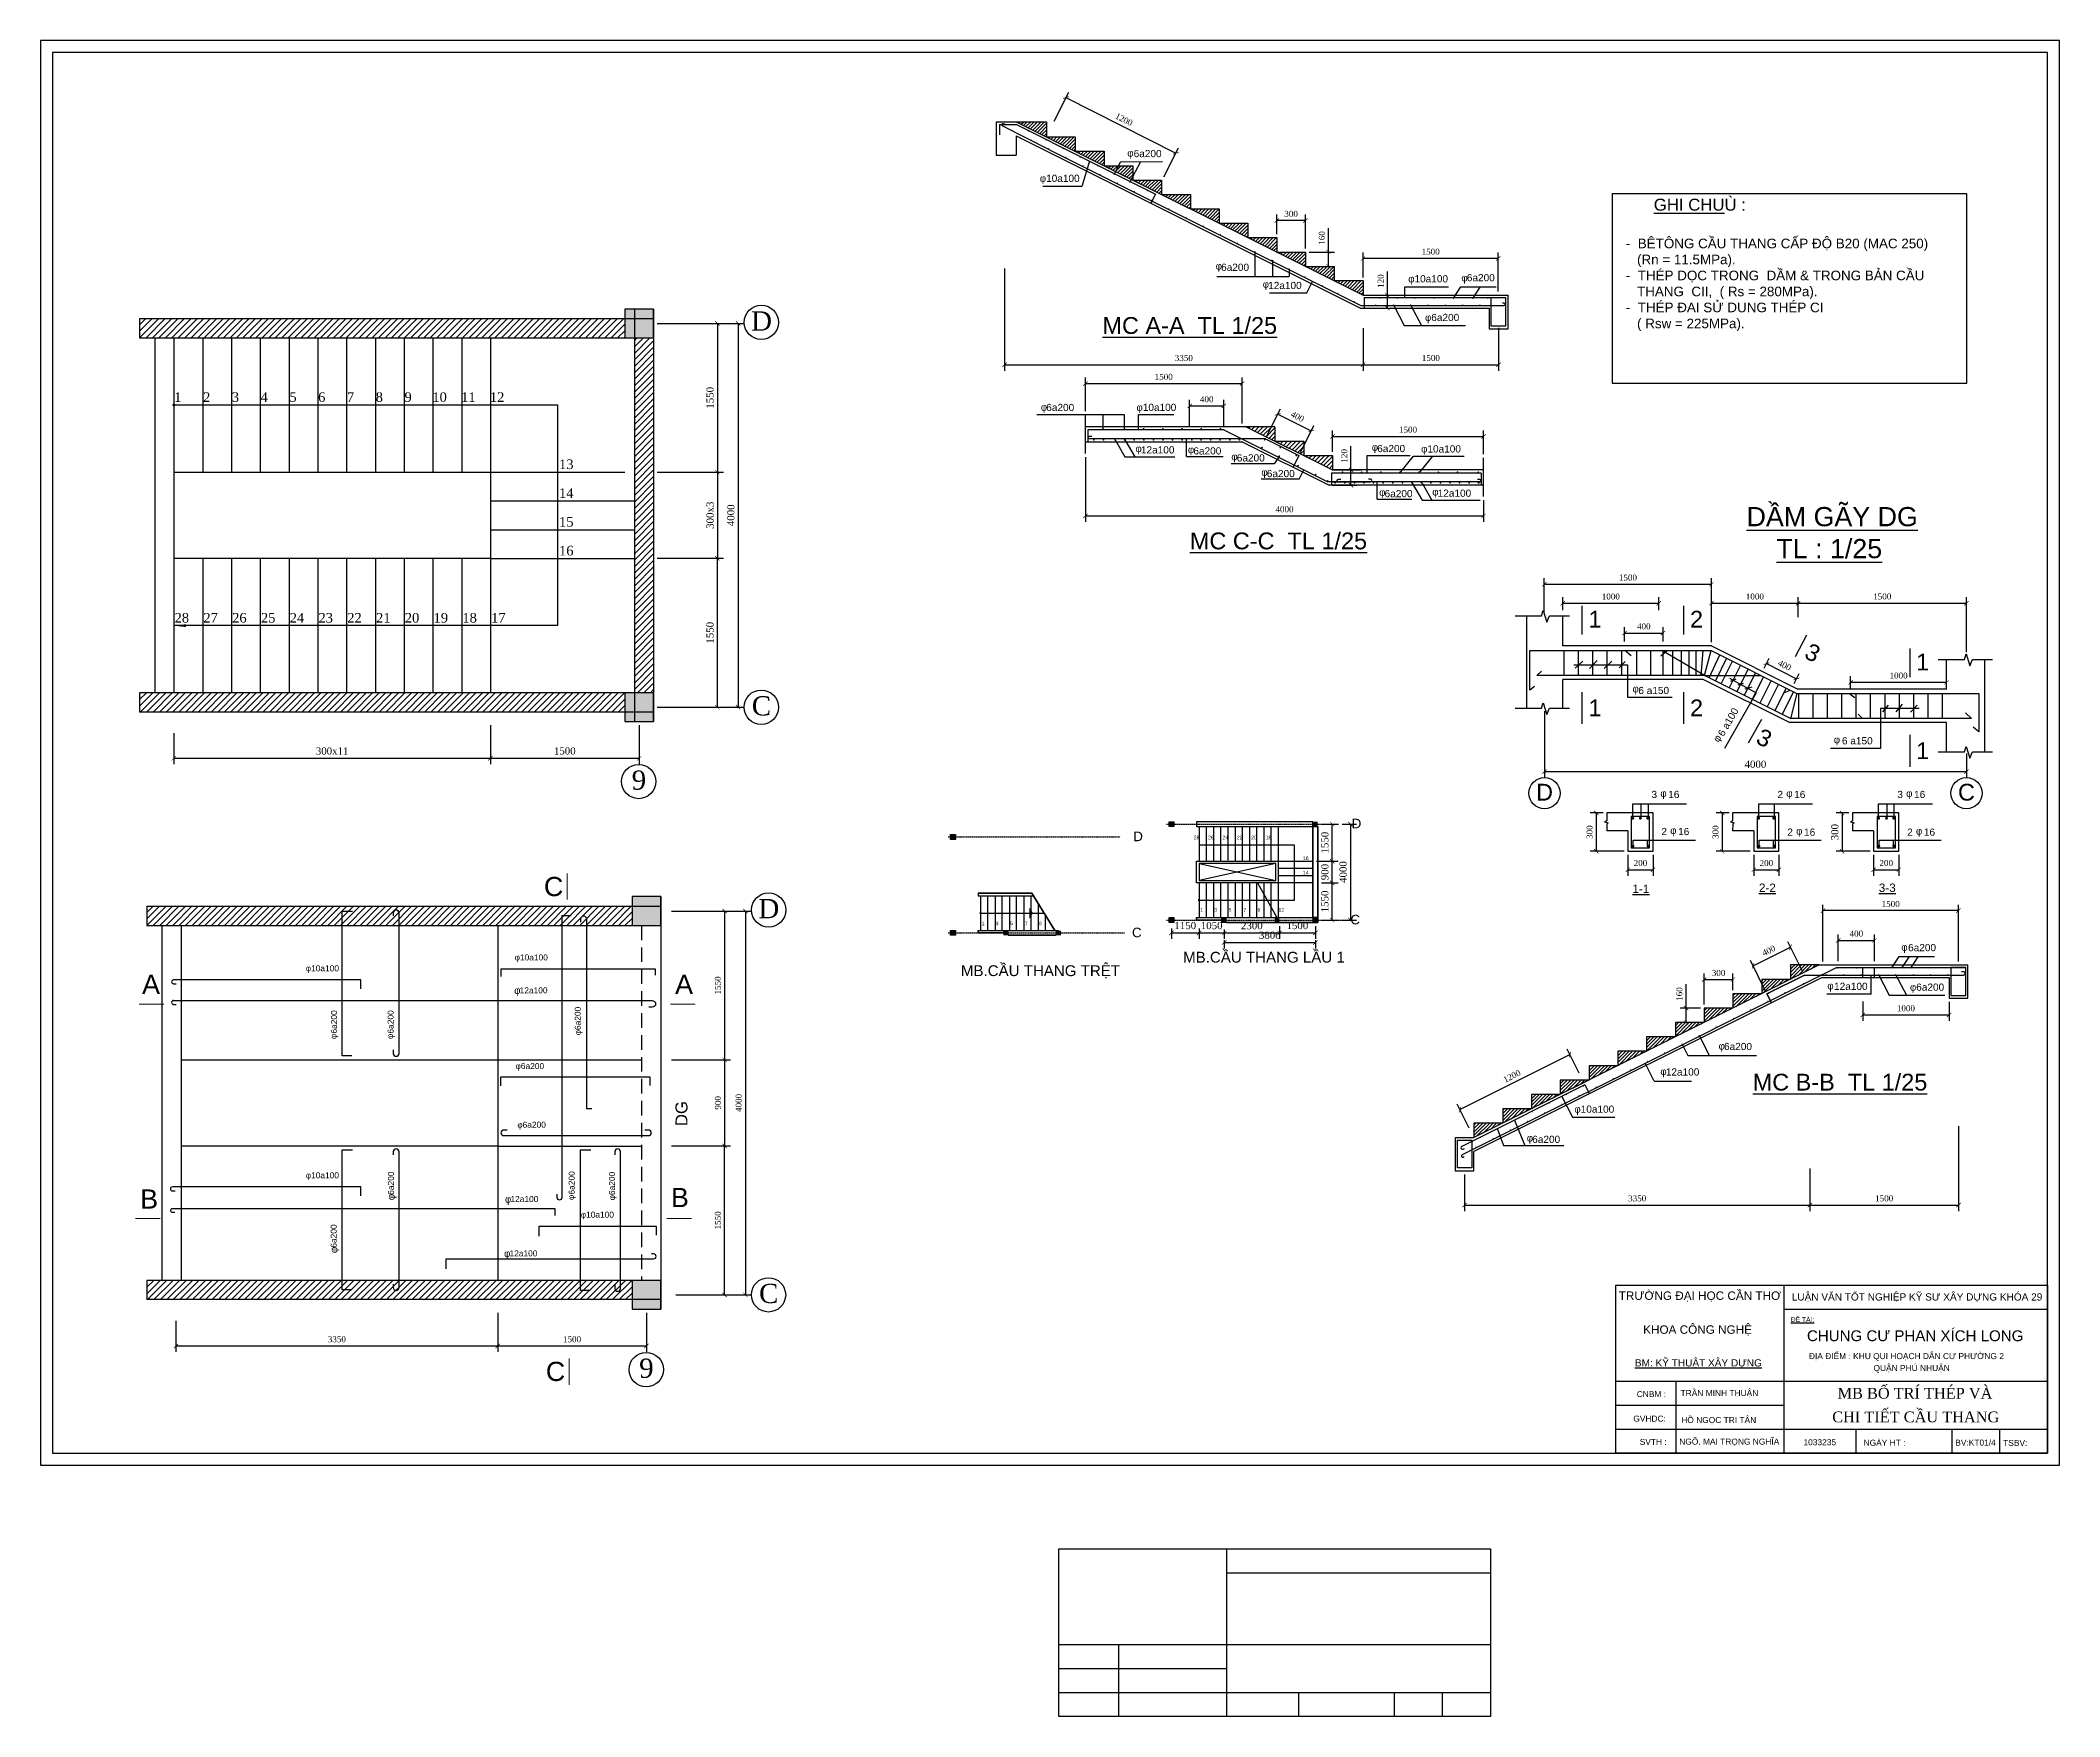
# Model space of a CAD drawing. Header units: millimetres. Extents: x -13160 to 230329, y -20060 to 75228.
# Drawn here: x 146129 to 230329, y -20060 to 49820 of the extents above; entities that cross this region are included whole.
import ezdxf
from ezdxf.enums import TextEntityAlignment as Align

# ---------------------------------------------------------------- set-up
doc = ezdxf.new("R2010")
doc.units = ezdxf.units.MM
doc.header["$LTSCALE"] = 6
doc.linetypes.add('DASHED', pattern=[19.05, 12.7, -6.35])
doc.linetypes.add('HIDDEN', pattern=[0.375, 0.25, -0.125])
for name, color, linetype in [('BAO', 3, 'Continuous'), ('BAODAM', 3, 'Continuous'), ('BAOMANH', 2, 'Continuous'), ('COT', 1, 'Continuous'), ('CUA', 4, 'Continuous'), ('DAI', 4, 'Continuous'), ('HATCH', 5, 'Continuous'), ('KTHUOT', 6, 'Continuous'), ('RANH', 2, 'Continuous'), ('TEXT', 7, 'Continuous'), ('THEP', 1, 'Continuous'), ('TIM', 6, 'Continuous')]:
    doc.layers.add(name, color=color, linetype=linetype)
doc.layers.add('TUONG', color=3, linetype='Continuous', lineweight=30)
doc.styles.add('ghichu', font='', dxfattribs={"height": 150})
doc.styles.add('TCVN', font='')
doc.styles.add('V', font='')
doc.styles.add('VH', font='')
doc.styles.add('VN', font='')
doc.styles.add('VNI-HELVE', font='')
doc.styles.add('VNI-TIMES', font='')
doc.styles.get('ghichu').set_extended_font_data('VNI-Helve')
doc.styles.get('TCVN').set_extended_font_data('VNI-Helve')
doc.styles.get('V').set_extended_font_data('VNI-Helve')
doc.styles.get('VH').set_extended_font_data('VNI-Helve')
doc.styles.get('VN').set_extended_font_data('VNI-Helve')
doc.styles.get('VNI-HELVE').set_extended_font_data('VNI-Helve')
doc.styles.get('VNI-TIMES').set_extended_font_data('VNI-Times')
doc.dimstyles.new('D1', dxfattribs={"dimtxt": 250, "dimasz": 180, "dimexe": 250, "dimexo": 150, "dimgap": 150, "dimtad": 1, "dimdec": 0, "dimtxsty": 'VNI-TIMES', "dimblk": 'ARCHTICK', "dimcen": 2.5, "dimadec": 0, "dimazin": 0, "dimtfac": 1, "dimtdec": 0, "dimtmove": 0, "dimatfit": 3, "dimldrblk": 'ARCHTICK', "dimfxl": 1, "dimarcsym": 0})
pattern_1 = [(45, (93363.16, 14724.85), (-71.84205, 71.84205), [])]
pattern_2 = [(45, (174697.85, 5542.25), (-89.80256, 89.80256), [])]
pattern_3 = [(45, (107606.48, -37851.09), (-134.70384, 134.70384), [])]
pattern_4 = [(45, (107303.64, -13353.24), (-134.70384, 134.70384), [])]

msp = doc.modelspace()

# ---------------------------------------------------------------- texts
at = {"layer": 'DAI', "color": 4, "linetype": 'Continuous', "ltscale": 4, "style": 'VNI-TIMES'}
for s, p in [('1', (151862.2, 34949.2)), ('2', (153063.3, 34949.2)), ('3', (154263.3, 34949.2)), ('4', (155463.3, 34949.2)), ('5', (156663.3, 34949.2)), ('6', (157863.3, 34949.2)), ('7', (159063.3, 34949.2)), ('8', (160263.3, 34949.2)), ('9', (161463.3, 34949.2)), ('10', (162776.1, 34949.2)), ('11', (163976.1, 34949.2)), ('12', (165176.1, 34949.2)), ('13', (168059.5, 32149.2)), ('14', (168059.5, 30949.2)), ('15', (168059.5, 29749.2)), ('16', (168059.5, 28549.2)), ('28', (152026.9, 25749.2)), ('27', (153227.9, 25749.2)), ('26', (154427.9, 25749.2)), ('25', (155627.9, 25749.2)), ('24', (156827.9, 25749.2)), ('23', (158027.9, 25749.2)), ('22', (159227.9, 25749.2)), ('21', (160427.9, 25749.2)), ('20', (161627.9, 25749.2)), ('19', (162827.9, 25749.2)), ('18', (164027.9, 25749.2)), ('17', (165227.9, 25749.2))]:
    msp.add_text(s, height=400, dxfattribs=at).set_placement(p, align=Align.MIDDLE_CENTER)
at = {"layer": 'TEXT', "color": 7, "linetype": 'Continuous', "style": 'VNI-TIMES'}
for s, p in [('D', (176202.1, 38123)), ('C', (176197.2, 22079.3)), ('9', (171088.4, 18981.9)), ('D', (176505, 13625.1)), ('C', (176500, -2418.5)), ('9', (171399.7, -5534.7))]:
    msp.add_text(s, height=800, dxfattribs=at).set_placement(p, align=Align.MIDDLE_CENTER)
at = {"layer": 'TEXT', "color": 7, "linetype": 'Continuous', "ltscale": 20, "style": 'VH'}
for s, p in [('D', (208851.2, 18477.7)), ('C', (226445.4, 18477.7))]:
    msp.add_text(s, height=700, dxfattribs=at).set_placement(p, align=Align.MIDDLE)
at = {"layer": 'TEXT', "color": 7, "style": 'ghichu'}
for s, p in [('28', (194337.7, 16516.4)), ('26', (194937.7, 16516.4)), ('24', (195537.6, 16516.4)), ('22', (196137.6, 16516.4)), ('20', (196737.6, 16516.4)), ('18', (197337.6, 16516.4)), ('16', (198896.1, 15647.5)), ('14', (198896.1, 15047.5)), ('1', (194552.8, 13496.5)), ('3', (195138.1, 13496.4)), ('5', (195736.1, 13496.5)), ('7', (196355.2, 13496.4)), ('9', (196941.9, 13496.4)), ('12', (197875.6, 13496.4)), ('1', (185437.7, 12933.8)), ('3', (186023.1, 12933.6)), ('5', (186621, 12933.8)), ('7', (187240.1, 12933.6)), ('9', (187826.8, 12933.6))]:
    msp.add_text(s, height=150, dxfattribs=at).set_placement(p, align=Align.CENTER)
at = {"layer": 'TEXT', "color": 7, "linetype": 'Continuous', "style": 'VNI-HELVE'}
for s, p in [('C', (167127.2, 14144.8)), ('A', (150370.4, 10070.7)), ('A', (172597.4, 10070.7)), ('B', (150292.1, 1119.1)), ('B', (172425.1, 1181.3)), ('C', (167207.1, -6068.9))]:
    msp.add_text(s, height=800, dxfattribs=at).set_placement(p)
at = {"layer": 'TEXT', "color": 7, "style": 'VN'}
for s, p in [('MB.CAÀU THANG LAÀU 1', (193780.6, 11373.2)), ('MB.CAÀU THANG TREÄT', (184514.6, 10811.8))]:
    msp.add_text(s, height=450, dxfattribs=at).set_placement(p)
at = {"layer": 'TEXT', "color": 7, "linetype": 'Continuous', "ltscale": 20, "style": 'TCVN'}
msp.add_text('DG', height=500, rotation=90, dxfattribs=at).set_placement((173112.8, 4555.2))
at = {"layer": 'TEXT', "color": 7, "linetype": 'Continuous', "attachment_point": 1}
for s, insert, char_height, width, style in [('\\fSymbol|b0|i0|c2|p18;f', (191453, 45277.5), 300, 366.108, 'VNI-TIMES'), ('\\fVNI-Helve|b0|i0|c0|p2;6a200', (191717.3, 45251.7), 300, 741.258, 'VNI-TIMES'), ('{\\fSymbol|b0|i0|c2|p18;f\\fVNI-Helve|b0|i0|c0|p2;10a100}', (187806.9, 44219.8), 300, 2483.065, 'VNI-TIMES'), ('\\fSymbol|b0|i0|c2|p18;f', (195139.3, 40565), 300, 366.108, 'VNI-TIMES'), ('\\fVNI-Helve|b0|i0|c0|p2;6a200', (195365.3, 40510.7), 300, 741.258, 'VNI-TIMES'), ('\\fSymbol|b0|i0|c2|p18;f', (197100, 39808.3), 300, 366.108, 'VNI-TIMES'), ('\\fVNI-Helve|b0|i0|c0|p2;12a100', (197326, 39754.1), 300, 741.258, 'VNI-TIMES'), ('{\\fSymbol|b0|i0|c2|p18;f\\fVNI-Helve|b0|i0|c0|p2;10a100}', (203168.3, 40032.7), 300, 2483.065, 'VNI-TIMES'), ('\\fSymbol|b0|i0|c2|p18;f', (205384.3, 40069.9), 300, 366.108, 'VNI-TIMES'), ('\\fVNI-Helve|b0|i0|c0|p2;6a200', (205610.3, 40079), 300, 741.258, 'VNI-TIMES'), ('\\fVNI-Helve|b0|i0|c0|p2;\\LMC A-A  TL 1/25', (190417.1, 38284.4), 700, 16606.79, 'VNI-TIMES'), ('{\\fSymbol|b0|i0|c2|p18;f\\fVNI-Helve|b0|i0|c0|p2;6a200}', (203869, 38419.1), 300, 2483.065, 'VNI-TIMES'), ('\\fSymbol|b0|i0|c2|p18;f', (187848, 34682.8), 300, 366.108, 'VNI-TIMES'), ('\\fVNI-Helve|b0|i0|c0|p2;6a200', (188074, 34667.3), 300, 741.258, 'VNI-TIMES'), ('{\\fSymbol|b0|i0|c2|p18;f\\fVNI-Helve|b0|i0|c0|p2;10a100}', (191837.9, 34671.9), 300, 2163.429, 'VNI-TIMES'), ('\\fSymbol|b0|i0|c2|p18;f', (191794.4, 32954.2), 300, 366.108, 'VNI-TIMES'), ('\\fVNI-Helve|b0|i0|c0|p2;12a100', (192020.4, 32899.1), 300, 741.258, 'VNI-TIMES'), ('\\fSymbol|b0|i0|c2|p18;f', (193982, 32912), 300, 366.108, 'VNI-TIMES'), ('\\fVNI-Helve|b0|i0|c0|p2;6a200', (194208, 32856.9), 300, 741.258, 'VNI-TIMES'), ('\\fSymbol|b0|i0|c2|p18;f', (201648.3, 33010.5), 300, 366.108, 'VNI-TIMES'), ('\\fVNI-Helve|b0|i0|c0|p2;6a200', (201874.3, 32955.4), 300, 741.258, 'VNI-TIMES'), ('{\\fSymbol|b0|i0|c2|p18;f\\fVNI-Helve|b0|i0|c0|p2;10a100}', (203706.8, 32939.3), 300, 2163.429, 'VNI-TIMES'), ('\\fSymbol|b0|i0|c2|p18;f', (195792.4, 32619.2), 300, 366.108, 'VNI-TIMES'), ('\\fVNI-Helve|b0|i0|c0|p2;6a200', (196018.4, 32564.1), 300, 741.258, 'VNI-TIMES'), ('\\fSymbol|b0|i0|c2|p18;f', (197043.9, 31966.6), 300, 366.108, 'VNI-TIMES'), ('\\fVNI-Helve|b0|i0|c0|p2;6a200', (197269.8, 31911.5), 300, 741.258, 'VNI-TIMES'), ('\\fSymbol|b0|i0|c2|p18;f', (201956, 31130.8), 300, 366.108, 'VNI-TIMES'), ('\\fVNI-Helve|b0|i0|c0|p2;6a200', (202182, 31075.7), 300, 741.258, 'VNI-TIMES'), ('\\fSymbol|b0|i0|c2|p18;f', (204168.8, 31149.4), 300, 366.108, 'VNI-TIMES'), ('\\fVNI-Helve|b0|i0|c0|p2;12a100', (204394.8, 31094.3), 300, 741.258, 'VNI-TIMES'), ('{\\fVNI-Helve|b0|i0|c0|p2; \\LDAÀM GAÕY DG\\l\\P     \\LTL : 1/25}', (216966.4, 30365.3), 800, 16583.228, 'VNI-TIMES'), ('\\fVNI-Helve|b0|i0|c0|p2;\\LMC C-C  TL 1/25', (194061.2, 29303.9), 700, 16212.061, 'VNI-TIMES'), ('\\fSymbol|b0|i0|c2|p18;f', (212519.9, 22941.2), 300, 366.108, 'VNI-TIMES'), ('\\fSymbol|b0|i0|c2|p18;f', (220913.9, 20818.8), 300, 366.108, 'VNI-TIMES'), ('\\fSymbol|b0|i0|c2|p18;f', (213680.8, 18581), 300, 366.108, 'VNI-TIMES'), ('\\fSymbol|b0|i0|c2|p18;f', (218932.6, 18581), 300, 366.108, 'VNI-TIMES'), ('\\fSymbol|b0|i0|c2|p18;f', (223930.7, 18581), 300, 366.108, 'VNI-TIMES'), ('D', (200808.3, 17372.4), 400, 504.229, 'V'), ('\\fSymbol|b0|i0|c2|p18;f', (214091.6, 17034.9), 300, 366.108, 'VNI-TIMES'), ('\\fSymbol|b0|i0|c2|p18;f', (219343.4, 17009.1), 300, 366.108, 'VNI-TIMES'), ('\\fSymbol|b0|i0|c2|p18;f', (224341.5, 17009.1), 300, 366.108, 'VNI-TIMES'), ('D', (191699.9, 16835.4), 400, 504.229, 'V'), ('C', (191647.9, 12830.5), 400, 504.229, 'V'), ('C', (200756.3, 13367.5), 400, 504.229, 'V'), ('\\fSymbol|b0|i0|c2|p18;f', (223730.1, 12171.3), 300, 366.108, 'VNI-TIMES'), ('\\fVNI-Helve|b0|i0|c0|p2;6a200', (224010.6, 12148.7), 300, 741.258, 'VNI-TIMES'), ('{\\fSymbol|b0|i0|c2|p18;f\\fVNI-Helve|b0|i0|c0|p2;10a100}', (157199.9, 11261.9), 250, 2163.429, 'VNI-TIMES'), ('{\\fSymbol|b0|i0|c2|p18;f\\fVNI-Helve|b0|i0|c0|p2;10a100}', (165909.2, 11714.6), 250, 2163.429, 'VNI-TIMES'), ('\\fSymbol|b0|i0|c2|p18;f', (165887.3, 10365.3), 300, 366.108, 'VNI-TIMES'), ('\\fVNI-Helve|b0|i0|c0|p2;12a100', (166113.3, 10342.7), 250, 2163.429, 'VNI-TIMES'), ('\\fSymbol|b0|i0|c2|p18;f', (220644.7, 10557.7), 300, 366.108, 'VNI-TIMES'), ('\\fVNI-Helve|b0|i0|c0|p2;12a100', (220923.7, 10535.1), 300, 741.258, 'VNI-TIMES'), ('{\\fSymbol|b0|i0|c2|p18;f\\fVNI-Helve|b0|i0|c0|p2;6a200}', (224089.8, 10500.8), 300, 2483.065, 'VNI-TIMES'), ('\\fSymbol|b0|i0|c2|p18;f', (216110.5, 8049.8), 300, 366.108, 'VNI-TIMES'), ('\\fVNI-Helve|b0|i0|c0|p2;6a200', (216336.4, 8027.2), 300, 741.258, 'VNI-TIMES'), ('{\\fSymbol|b0|i0|c2|p18;f\\fVNI-Helve|b0|i0|c0|p2;6a200}', (165947.5, 7184.9), 250, 2163.429, 'VNI-TIMES'), ('\\fSymbol|b0|i0|c2|p18;f', (213682.2, 6986.7), 300, 366.108, 'VNI-TIMES'), ('\\fVNI-Helve|b0|i0|c0|p2;12a100', (213908.2, 6964.1), 300, 741.258, 'VNI-TIMES'), ('\\fVNI-Helve|b0|i0|c0|p2;\\LMC B-B  TL 1/25', (217531.5, 6740.3), 700, 16212.061, 'VNI-TIMES'), ('{\\fSymbol|b0|i0|c2|p18;f\\fVNI-Helve|b0|i0|c0|p2;10a100}', (210099.4, 5415.3), 300, 2483.065, 'VNI-TIMES'), ('{\\fSymbol|b0|i0|c2|p18;f\\fVNI-Helve|b0|i0|c0|p2;6a200}', (166021.9, 4739.6), 250, 2163.429, 'VNI-TIMES'), ('\\fSymbol|b0|i0|c2|p18;f', (208111.9, 4214.9), 300, 366.108, 'VNI-TIMES'), ('\\fVNI-Helve|b0|i0|c0|p2;6a200', (208337.9, 4156), 300, 741.258, 'VNI-TIMES'), ('{\\fSymbol|b0|i0|c2|p18;f\\fVNI-Helve|b0|i0|c0|p2;10a100}', (157199.9, 2631.5), 250, 2163.429, 'VNI-TIMES'), ('\\fSymbol|b0|i0|c2|p18;f', (165504.2, 1663.2), 300, 366.108, 'VNI-TIMES'), ('\\fVNI-Helve|b0|i0|c0|p2;12a100', (165730.2, 1640.6), 250, 2163.429, 'VNI-TIMES'), ('{\\fSymbol|b0|i0|c2|p18;f\\fVNI-Helve|b0|i0|c0|p2;10a100}', (168666.3, 990), 250, 2163.429, 'VNI-TIMES'), ('\\fSymbol|b0|i0|c2|p18;f', (165464.9, -601.1), 300, 366.108, 'VNI-TIMES'), ('\\fVNI-Helve|b0|i0|c0|p2;12a100', (165690.9, -623.7), 250, 2163.429, 'VNI-TIMES')]:
    msp.add_mtext(s, dxfattribs=dict(at, insert=insert, char_height=char_height, width=width, style=style))
at = {"layer": 'TEXT', "color": 7, "linetype": 'Continuous', "ltscale": 4, "attachment_point": 1, "style": 'VNI-TIMES'}
for s, insert, char_height, width in [('{\\fVNI-Helve|b0|i0|c0|p2;      \\LGHI CHU\\lÙ :\\P    \\P\\H0.8x;-  BEÂTOÂNG CAÀU THANG CAÁP ÑOÄ B20 (MAC 250)\\P   (Rn = 11.5MPa).\\P-  THEÙP DOÏC TRONG  DAÀM & TRONG BAÛN CAÀU\\P   THANG  CII,  ( Rs = 280MPa).\\P-  THEÙP ÑAI SÖÛ DUNG THEÙP CI\\P   ( Rsw = 225MPa).}', (212242.5, 43220.5), 500, 17640.351), ('{\\fVNI-Helve|b0|i0|c0|p2;1}', (210680.5, 26040.2), 700, 2133.881), ('{\\fVNI-Helve|b0|i0|c0|p2;2}', (214917.3, 26040.2), 700, 2133.881), ('{\\fVNI-Helve|b0|i0|c0|p2;1}', (224347.8, 24258.5), 700, 2133.881), ('\\fVNI-Helve|b0|i0|c0|p2;  6 a150', (212530, 22869.4), 300, 1700.671), ('{\\fVNI-Helve|b0|i0|c0|p2;1}', (210680.5, 22342.4), 700, 2133.881), ('{\\fVNI-Helve|b0|i0|c0|p2;2}', (214917.3, 22342.4), 700, 2133.881), ('\\fVNI-Helve|b0|i0|c0|p2;6 a150', (221252.7, 20772.2), 300, 1700.671), ('{\\fVNI-Helve|b0|i0|c0|p2;1}', (224347.8, 20560.7), 700, 2133.881), ('\\fVNI-Helve|b0|i0|c0|p2;3    16', (213311.5, 18534.4), 300, 1700.671), ('\\fVNI-Helve|b0|i0|c0|p2;2    16', (218563.3, 18534.4), 300, 1700.671), ('\\fVNI-Helve|b0|i0|c0|p2;3    16', (223561.4, 18534.4), 300, 1700.671), ('\\fVNI-Helve|b0|i0|c0|p2;2    16', (213722.3, 16988.3), 300, 1700.671), ('{\\fVNI-Helve|b0|i0|c0|p2;2    16}', (218974.2, 16962.5), 300, 1700.671), ('{\\fVNI-Helve|b0|i0|c0|p2;2    16}', (223972.2, 16962.5), 300, 1700.671), ('{\\fVNI-Helve|b0|i0|c0|p2;\\L1-1}', (212515.3, 14626.2), 350, 2133.881), ('{\\fVNI-Helve|b0|i0|c0|p2;\\L2-2}', (217791, 14668.9), 350, 2133.881), ('{\\fVNI-Helve|b0|i0|c0|p2;\\L3-3}', (222789.1, 14668.9), 350, 2133.881)]:
    msp.add_mtext(s, dxfattribs=dict(at, insert=insert, char_height=char_height, width=width))
for s, insert, char_height, width, rotation in [('{\\fVNI-Helve|b0|i0|c0|p2;3}', (219942.5, 24728.7), 700, 2133.881, 334), ('\\fVNI-Helve|b0|i0|c0|p2;   6 a100', (215881.3, 20621.4), 300, 1700.671, 60), ('{\\fVNI-Helve|b0|i0|c0|p2;3}', (217923.1, 21172.6), 700, 2133.881, 334)]:
    msp.add_mtext(s, dxfattribs=dict(at, insert=insert, char_height=char_height, width=width, rotation=rotation))
at = {"layer": 'TEXT', "color": 7, "linetype": 'Continuous', "attachment_point": 1, "style": 'VNI-TIMES'}
for s, insert, char_height, width, rotation in [('\\fSymbol|b0|i0|c2|p18;f', (215850.2, 20685.8), 300, 366.108, 59.721462), ('\\fVNI-Helve|b0|i0|c0|p2;6a200', (158247.2, 8413.7), 250, 2163.429, 90), ('\\fVNI-Helve|b0|i0|c0|p2;6a200', (160607.1, 8415.8), 250, 2163.429, 90), ('{\\fSymbol|b0|i0|c2|p18;f\\fVNI-Helve|b0|i0|c0|p2;6a200}', (168413.5, 8345.1), 250, 2163.429, 90), ('\\fSymbol|b0|i0|c2|p18;f', (158224.7, 8187.7), 250, 2163.429, 90), ('\\fSymbol|b0|i0|c2|p18;f', (160584.5, 8189.8), 250, 2163.429, 90), ('\\fVNI-Helve|b0|i0|c0|p2;6a200', (160622.1, 1694), 250, 2163.429, 90), ('\\fVNI-Helve|b0|i0|c0|p2;6a200', (168155.7, 1704.9), 250, 2163.429, 90), ('{\\fSymbol|b0|i0|c2|p18;f\\fVNI-Helve|b0|i0|c0|p2;6a200}', (169838.9, 1465.3), 250, 2163.429, 90), ('\\fSymbol|b0|i0|c2|p18;f', (160599.5, 1468), 300, 366.108, 90), ('\\fSymbol|b0|i0|c2|p18;f', (168133.1, 1478.9), 250, 2163.429, 90), ('\\fVNI-Helve|b0|i0|c0|p2;6a200', (158233.8, -510.9), 250, 2163.429, 90), ('\\fSymbol|b0|i0|c2|p18;f', (158211.2, -736.9), 300, 366.108, 90)]:
    msp.add_mtext(s, dxfattribs=dict(at, insert=insert, char_height=char_height, width=width, rotation=rotation))
at = {"layer": 'TEXT', "color": 7, "style": 'VNI-TIMES'}
for s, insert, char_height, width, attachment_point in [('{\\fVNI-Helve|b0|i0|c0|p2;TRÖÔØNG ÑAÏI HOÏC CAÀN THÔ\\H1.333x;}', (215330.1, -2336.1), 350, 6964.75, 2), ('{\\fVNI-Helve|b0|i0|c0|p2;LUAÄN VAÊN TOÁT NGHIEÄP KYÕ SÖ XAÂY DÖÏNG KHOÙA 29}', (224383.9, -2597.9), 300, 11435.126, 5), ('{\\fVNI-Helve|b0|i0|c0|p2;KHOA COÂNG NGHEÄ}', (215233.2, -3750.6), 350, 6964.75, 2), ('\\fVNI-Helve|b0|i0|c0|p2;CNBM :', (213306.7, -6617.5), 250, 2665.727, 5), ('{\\fVNI-Helve|b0|i0|c0|p2;TRAÀN MINH THUAÄN}', (216143, -6597.1), 250, 4125.478, 5), (' \\fVNI-Helve|b0|i0|c0|p2;   GVHDC:', (213040, -7638.3), 250, 2665.727, 5), ('\\fVNI-Helve|b0|i0|c0|p2;SVTH :', (213383.5, -8609.4), 250, 2665.727, 5)]:
    msp.add_mtext(s, dxfattribs=dict(at, insert=insert, char_height=char_height, width=width, attachment_point=attachment_point))
at = {"layer": 'TEXT', "attachment_point": 1}
for s, insert, char_height, width, style in [('\\fVNI-Helve|b0|i0|c0|p2;\\LÑEÀ TAØI:', (219122, -3406.6), 200, 1257.188, 'VNI-TIMES'), ('{\\fVNI-Helve|b0|i0|c0|p2;CHUNG CÖ PHAN XÍCH LONG}', (219794.3, -3958.4), 450, 10463.729, 'VNI-TIMES'), ('ÑÒA ÑIEÅM : KHU QUI HOAÏCH DAÂN CÖ PHÖÔØNG 2', (219876.2, -4906.4), 250, 9820.32, 'VNI-HELVE'), ('{\\fVNI-Helve|b0|i0|c0|p2;\\LBM: KYÕ THUAÄT XAÂY DÖÏNG}', (212619.5, -5162.3), 300, 5740, 'VNI-TIMES'), ('QUAÄN PHUÙ NHUAÄN', (222568.9, -5403.8), 250, 4751.768, 'VNI-HELVE'), ('MB BOÁ TRÍ THEÙP VAØ', (221069.3, -6354.3), 450, 10463.729, 'VNI-TIMES'), ('{\\fVNI-Helve|b0|i0|c0|p2;HOÀ NGOÏC TRI TAÂN}', (214553.9, -7569.6), 250, 4322.578, 'VNI-TIMES'), ('CHI TIEÁT CAÀU THANG', (220847.4, -7342), 450, 10463.729, 'VNI-TIMES'), ('\\pt3750;{\\fVNI-Helve|b0|i0|c0|p2;NGÕ. MAI TROÏNG NGHÓA}', (214469.3, -8469.8), 250, 5420.588, 'VNI-TIMES'), ('1033235', (219648.3, -8494.6), 250, 2670.423, 'VNI-HELVE'), ('NGAØY HT :', (222154.7, -8518.4), 250, 3504.93, 'VNI-HELVE'), ('BV:KT01/4', (225978.8, -8510.9), 250, 1757.472, 'VNI-HELVE'), ('TSBV:', (227976.6, -8525.9), 250, 1757.472, 'VNI-HELVE')]:
    msp.add_mtext(s, dxfattribs=dict(at, insert=insert, char_height=char_height, width=width, style=style))

# ---------------------------------------------------------------- blocks, each defined once
blk = doc.blocks.new('_ArchTick')
at = {"layer": 'BAOMANH', "color": 0, "const_width": 0.15}
blk.add_lwpolyline([(-0.5, -0.5), (0.5, 0.5)], dxfattribs=at)
blk = doc.blocks.new('*D37')
at = {"layer": 'DEFPOINTS', "color": 0, "linetype": 'Continuous', "ltscale": 4}
for p in [(206936, 37982), (201283, 37829), (206936, 36300)]:
    blk.add_point(p, dxfattribs=at)
at = {"layer": 'KTHUOT', "color": 0, "linetype": 'Continuous', "lineweight": -2, "ltscale": 4, "transparency": 16777216}
for p, q in [((201283, 37679), (201283, 36050)), ((206936, 37832), (206936, 36050)), ((201283, 36300), (206936, 36300))]:
    blk.add_line(p, q, dxfattribs=at)
at = {"layer": 'KTHUOT', "color": 0, "linetype": 'Continuous', "lineweight": -2, "ltscale": 4, "transparency": 16777216, "xscale": 180, "yscale": 180, "zscale": 180, "rotation": 180}
blk.add_blockref('_ArchTick', (201283, 36300), dxfattribs=at)
at = {"layer": 'KTHUOT', "color": 0, "linetype": 'Continuous', "lineweight": -2, "ltscale": 4, "transparency": 16777216, "xscale": 180, "yscale": 180, "zscale": 180}
blk.add_blockref('_ArchTick', (206936, 36300), dxfattribs=at)
at = {"layer": 'KTHUOT', "color": 0, "linetype": 'Continuous', "ltscale": 4, "transparency": 16777216, "insert": (204110, 36580), "char_height": 250, "attachment_point": 5, "style": 'VNI-TIMES'}
blk.add_mtext('1500', dxfattribs=at)
blk = doc.blocks.new('*D36')
at = {"layer": 'DEFPOINTS', "color": 0, "linetype": 'Continuous', "ltscale": 4}
for p in [(186336, 40466), (201283, 37979), (201283, 36300)]:
    blk.add_point(p, dxfattribs=at)
at = {"layer": 'KTHUOT', "color": 0, "linetype": 'Continuous', "lineweight": -2, "ltscale": 4, "transparency": 16777216}
for p, q in [((186336, 40316), (186336, 36050)), ((201283, 37829), (201283, 36050)), ((186336, 36300), (201283, 36300))]:
    blk.add_line(p, q, dxfattribs=at)
at = {"layer": 'KTHUOT', "color": 0, "linetype": 'Continuous', "lineweight": -2, "ltscale": 4, "transparency": 16777216, "xscale": 180, "yscale": 180, "zscale": 180, "rotation": 180}
blk.add_blockref('_ArchTick', (186336, 36300), dxfattribs=at)
at = {"layer": 'KTHUOT', "color": 0, "linetype": 'Continuous', "lineweight": -2, "ltscale": 4, "transparency": 16777216, "xscale": 180, "yscale": 180, "zscale": 180}
blk.add_blockref('_ArchTick', (201283, 36300), dxfattribs=at)
at = {"layer": 'KTHUOT', "color": 0, "linetype": 'Continuous', "ltscale": 4, "transparency": 16777216, "insert": (193810, 36580), "char_height": 250, "attachment_point": 5, "style": 'VNI-TIMES'}
blk.add_mtext('3350', dxfattribs=at)
blk = doc.blocks.new('*D35')
at = {"layer": 'DEFPOINTS', "color": 0, "linetype": 'Continuous', "ltscale": 4}
for p in [(213615, 26356), (209615, 25923), (213615, 25923)]:
    blk.add_point(p, dxfattribs=at)
at = {"layer": 'KTHUOT', "color": 0, "linetype": 'Continuous', "lineweight": -2, "ltscale": 4, "transparency": 16777216}
for p, q in [((209615, 26073), (209615, 26606)), ((209615, 26356), (213615, 26356)), ((213615, 26073), (213615, 26606))]:
    blk.add_line(p, q, dxfattribs=at)
at = {"layer": 'KTHUOT', "color": 0, "linetype": 'Continuous', "lineweight": -2, "ltscale": 4, "transparency": 16777216, "xscale": 180, "yscale": 180, "zscale": 180, "rotation": 180}
blk.add_blockref('_ArchTick', (209615, 26356), dxfattribs=at)
at = {"layer": 'KTHUOT', "color": 0, "linetype": 'Continuous', "lineweight": -2, "ltscale": 4, "transparency": 16777216, "xscale": 180, "yscale": 180, "zscale": 180}
blk.add_blockref('_ArchTick', (213615, 26356), dxfattribs=at)
at = {"layer": 'KTHUOT', "color": 0, "linetype": 'Continuous', "ltscale": 4, "transparency": 16777216, "insert": (211615, 26634), "char_height": 250, "attachment_point": 5, "style": 'VNI-TIMES'}
blk.add_mtext('1000', dxfattribs=at)
blk = doc.blocks.new('*D34')
at = {"layer": 'DEFPOINTS', "color": 0, "linetype": 'Continuous', "ltscale": 4}
for p in [(225615, 23060), (221615, 22627), (225615, 22627)]:
    blk.add_point(p, dxfattribs=at)
at = {"layer": 'KTHUOT', "color": 0, "linetype": 'Continuous', "lineweight": -2, "ltscale": 4, "transparency": 16777216}
for p, q in [((221615, 22777), (221615, 23310)), ((221615, 23060), (225615, 23060)), ((225615, 22777), (225615, 23310))]:
    blk.add_line(p, q, dxfattribs=at)
at = {"layer": 'KTHUOT', "color": 0, "linetype": 'Continuous', "lineweight": -2, "ltscale": 4, "transparency": 16777216, "xscale": 180, "yscale": 180, "zscale": 180, "rotation": 180}
blk.add_blockref('_ArchTick', (221615, 23060), dxfattribs=at)
at = {"layer": 'KTHUOT', "color": 0, "linetype": 'Continuous', "lineweight": -2, "ltscale": 4, "transparency": 16777216, "xscale": 180, "yscale": 180, "zscale": 180}
blk.add_blockref('_ArchTick', (225615, 23060), dxfattribs=at)
at = {"layer": 'KTHUOT', "color": 0, "linetype": 'Continuous', "ltscale": 4, "transparency": 16777216, "insert": (223615, 23338), "char_height": 250, "attachment_point": 5, "style": 'VNI-TIMES'}
blk.add_mtext('1000', dxfattribs=at)
blk = doc.blocks.new('*D33')
at = {"layer": 'DEFPOINTS', "color": 0, "linetype": 'Continuous', "ltscale": 4}
for p in [(212191, 24616), (213791, 25112), (213791, 24616)]:
    blk.add_point(p, dxfattribs=at)
at = {"layer": 'KTHUOT', "color": 0, "linetype": 'Continuous', "lineweight": -2, "ltscale": 4, "transparency": 16777216}
for p, q in [((212191, 24766), (212191, 25362)), ((213791, 24766), (213791, 25362)), ((212191, 25112), (213791, 25112))]:
    blk.add_line(p, q, dxfattribs=at)
at = {"layer": 'KTHUOT', "color": 0, "linetype": 'Continuous', "lineweight": -2, "ltscale": 4, "transparency": 16777216, "xscale": 180, "yscale": 180, "zscale": 180, "rotation": 180}
blk.add_blockref('_ArchTick', (212191, 25112), dxfattribs=at)
at = {"layer": 'KTHUOT', "color": 0, "linetype": 'Continuous', "lineweight": -2, "ltscale": 4, "transparency": 16777216, "xscale": 180, "yscale": 180, "zscale": 180}
blk.add_blockref('_ArchTick', (213791, 25112), dxfattribs=at)
at = {"layer": 'KTHUOT', "color": 0, "linetype": 'Continuous', "ltscale": 4, "transparency": 16777216, "insert": (212991, 25390), "char_height": 250, "attachment_point": 5, "style": 'VNI-TIMES'}
blk.add_mtext('400', dxfattribs=at)
blk = doc.blocks.new('*D32')
at = {"layer": 'DEFPOINTS', "color": 0, "linetype": 'Continuous', "ltscale": 4}
for p in [(211443, 17613), (211008, 16013), (212325, 16013)]:
    blk.add_point(p, dxfattribs=at)
at = {"layer": 'KTHUOT', "color": 0, "linetype": 'Continuous', "lineweight": -2, "ltscale": 4, "transparency": 16777216}
for p, q in [((211293, 17613), (210758, 17613)), ((211008, 17613), (211008, 16013)), ((212175, 16013), (210758, 16013))]:
    blk.add_line(p, q, dxfattribs=at)
at = {"layer": 'KTHUOT', "color": 0, "linetype": 'Continuous', "lineweight": -2, "ltscale": 4, "transparency": 16777216, "xscale": 180, "yscale": 180, "zscale": 180}
for p, rotation in [((211008, 17613), 90), ((211008, 16013), 270)]:
    blk.add_blockref('_ArchTick', p, dxfattribs=dict(at, rotation=rotation))
at = {"layer": 'KTHUOT', "color": 0, "linetype": 'Continuous', "ltscale": 4, "transparency": 16777216, "insert": (210730, 16813), "char_height": 250, "attachment_point": 5, "rotation": 90, "style": 'VNI-TIMES'}
blk.add_mtext('300', dxfattribs=at)
blk = doc.blocks.new('*D31')
at = {"layer": 'DEFPOINTS', "color": 0, "linetype": 'Continuous', "ltscale": 4}
for p in [(212325, 16013), (213375, 16013), (213375, 15247)]:
    blk.add_point(p, dxfattribs=at)
at = {"layer": 'KTHUOT', "color": 0, "linetype": 'Continuous', "lineweight": -2, "ltscale": 4, "transparency": 16777216}
for p, q in [((212325, 15863), (212325, 14997)), ((212325, 15247), (213375, 15247)), ((213375, 15863), (213375, 14997))]:
    blk.add_line(p, q, dxfattribs=at)
at = {"layer": 'KTHUOT', "color": 0, "linetype": 'Continuous', "lineweight": -2, "ltscale": 4, "transparency": 16777216, "xscale": 180, "yscale": 180, "zscale": 180, "rotation": 180}
blk.add_blockref('_ArchTick', (212325, 15247), dxfattribs=at)
at = {"layer": 'KTHUOT', "color": 0, "linetype": 'Continuous', "lineweight": -2, "ltscale": 4, "transparency": 16777216, "xscale": 180, "yscale": 180, "zscale": 180}
blk.add_blockref('_ArchTick', (213375, 15247), dxfattribs=at)
at = {"layer": 'KTHUOT', "color": 0, "linetype": 'Continuous', "ltscale": 4, "transparency": 16777216, "insert": (212850, 15525), "char_height": 250, "attachment_point": 5, "style": 'VNI-TIMES'}
blk.add_mtext('200', dxfattribs=at)
blk = doc.blocks.new('*D30')
at = {"layer": 'DEFPOINTS', "color": 0, "linetype": 'Continuous', "ltscale": 4}
for p in [(217577, 16013), (218627, 16013), (218627, 15247)]:
    blk.add_point(p, dxfattribs=at)
at = {"layer": 'KTHUOT', "color": 0, "linetype": 'Continuous', "lineweight": -2, "ltscale": 4, "transparency": 16777216}
for p, q in [((217577, 15863), (217577, 14997)), ((217577, 15247), (218627, 15247)), ((218627, 15863), (218627, 14997))]:
    blk.add_line(p, q, dxfattribs=at)
at = {"layer": 'KTHUOT', "color": 0, "linetype": 'Continuous', "lineweight": -2, "ltscale": 4, "transparency": 16777216, "xscale": 180, "yscale": 180, "zscale": 180, "rotation": 180}
blk.add_blockref('_ArchTick', (217577, 15247), dxfattribs=at)
at = {"layer": 'KTHUOT', "color": 0, "linetype": 'Continuous', "lineweight": -2, "ltscale": 4, "transparency": 16777216, "xscale": 180, "yscale": 180, "zscale": 180}
blk.add_blockref('_ArchTick', (218627, 15247), dxfattribs=at)
at = {"layer": 'KTHUOT', "color": 0, "linetype": 'Continuous', "ltscale": 4, "transparency": 16777216, "insert": (218102, 15525), "char_height": 250, "attachment_point": 5, "style": 'VNI-TIMES'}
blk.add_mtext('200', dxfattribs=at)
blk = doc.blocks.new('*D29')
at = {"layer": 'DEFPOINTS', "color": 0, "linetype": 'Continuous', "ltscale": 4}
for p in [(216695, 17613), (216259, 16013), (217577, 16013)]:
    blk.add_point(p, dxfattribs=at)
at = {"layer": 'KTHUOT', "color": 0, "linetype": 'Continuous', "lineweight": -2, "ltscale": 4, "transparency": 16777216}
for p, q in [((216545, 17613), (216009, 17613)), ((216259, 17613), (216259, 16013)), ((217427, 16013), (216009, 16013))]:
    blk.add_line(p, q, dxfattribs=at)
at = {"layer": 'KTHUOT', "color": 0, "linetype": 'Continuous', "lineweight": -2, "ltscale": 4, "transparency": 16777216, "xscale": 180, "yscale": 180, "zscale": 180}
for p, rotation in [((216259, 17613), 90), ((216259, 16013), 270)]:
    blk.add_blockref('_ArchTick', p, dxfattribs=dict(at, rotation=rotation))
at = {"layer": 'KTHUOT', "color": 0, "linetype": 'Continuous', "ltscale": 4, "transparency": 16777216, "insert": (215981, 16813), "char_height": 250, "attachment_point": 5, "rotation": 90, "style": 'VNI-TIMES'}
blk.add_mtext('300', dxfattribs=at)
blk = doc.blocks.new('*D28')
at = {"layer": 'DEFPOINTS', "color": 0, "linetype": 'Continuous', "ltscale": 4}
for p in [(215815, 27146), (208842, 25794), (215815, 24577)]:
    blk.add_point(p, dxfattribs=at)
at = {"layer": 'KTHUOT', "color": 0, "linetype": 'Continuous', "lineweight": -2, "ltscale": 4, "transparency": 16777216}
for p, q in [((208842, 25944), (208842, 27396)), ((208842, 27146), (215815, 27146)), ((215815, 24727), (215815, 27396))]:
    blk.add_line(p, q, dxfattribs=at)
at = {"layer": 'KTHUOT', "color": 0, "linetype": 'Continuous', "lineweight": -2, "ltscale": 4, "transparency": 16777216, "xscale": 180, "yscale": 180, "zscale": 180, "rotation": 180}
blk.add_blockref('_ArchTick', (208842, 27146), dxfattribs=at)
at = {"layer": 'KTHUOT', "color": 0, "linetype": 'Continuous', "lineweight": -2, "ltscale": 4, "transparency": 16777216, "xscale": 180, "yscale": 180, "zscale": 180}
blk.add_blockref('_ArchTick', (215815, 27146), dxfattribs=at)
at = {"layer": 'KTHUOT', "color": 0, "linetype": 'Continuous', "ltscale": 4, "transparency": 16777216, "insert": (212329, 27426), "char_height": 250, "attachment_point": 5, "style": 'VNI-TIMES'}
blk.add_mtext('1500', dxfattribs=at)
blk = doc.blocks.new('*D27')
at = {"layer": 'DEFPOINTS', "color": 0, "linetype": 'Continuous', "ltscale": 4}
for p in [(208849, 22008), (226443, 20239), (226443, 19338)]:
    blk.add_point(p, dxfattribs=at)
at = {"layer": 'KTHUOT', "color": 0, "linetype": 'Continuous', "lineweight": -2, "ltscale": 4, "transparency": 16777216}
for p, q in [((208849, 21858), (208849, 19088)), ((226443, 20089), (226443, 19088)), ((208849, 19338), (226443, 19338))]:
    blk.add_line(p, q, dxfattribs=at)
at = {"layer": 'KTHUOT', "color": 0, "linetype": 'Continuous', "lineweight": -2, "ltscale": 4, "transparency": 16777216, "xscale": 180, "yscale": 180, "zscale": 180, "rotation": 180}
blk.add_blockref('_ArchTick', (208849, 19338), dxfattribs=at)
at = {"layer": 'KTHUOT', "color": 0, "linetype": 'Continuous', "lineweight": -2, "ltscale": 4, "transparency": 16777216, "xscale": 180, "yscale": 180, "zscale": 180}
blk.add_blockref('_ArchTick', (226443, 19338), dxfattribs=at)
at = {"layer": 'KTHUOT', "color": 0, "linetype": 'Continuous', "ltscale": 4, "transparency": 16777216, "insert": (217646, 19641), "char_height": 300, "attachment_point": 5, "style": 'VNI-TIMES'}
blk.add_mtext('4000', dxfattribs=at)
blk = doc.blocks.new('*D26')
at = {"layer": 'DEFPOINTS', "color": 0, "linetype": 'Continuous', "ltscale": 4}
for p in [(217943, 23519), (219198, 22880), (219360, 23199)]:
    blk.add_point(p, dxfattribs=at)
at = {"layer": 'KTHUOT', "color": 0, "linetype": 'Continuous', "lineweight": -2, "ltscale": 4, "transparency": 16777216}
for p, q in [((218012, 23653), (218220, 24061)), ((218106, 23839), (219360, 23199)), ((219266, 23013), (219474, 23422))]:
    blk.add_line(p, q, dxfattribs=at)
at = {"layer": 'KTHUOT', "color": 0, "linetype": 'Continuous', "lineweight": -2, "ltscale": 4, "transparency": 16777216, "xscale": 180, "yscale": 180, "zscale": 180}
for p, rotation in [((218106, 23839), 152.9800203264659), ((219360, 23199), 332.980020326466)]:
    blk.add_blockref('_ArchTick', p, dxfattribs=dict(at, rotation=rotation))
at = {"layer": 'KTHUOT', "color": 0, "linetype": 'Continuous', "ltscale": 4, "transparency": 16777216, "insert": (218860, 23767), "char_height": 250, "attachment_point": 5, "rotation": 332.98002, "style": 'VNI-TIMES'}
blk.add_mtext('400', dxfattribs=at)
blk = doc.blocks.new('*D25')
at = {"layer": 'DEFPOINTS', "color": 0, "linetype": 'Continuous', "ltscale": 4}
for p in [(219426, 26357), (219426, 25625), (215815, 24727)]:
    blk.add_point(p, dxfattribs=at)
at = {"layer": 'KTHUOT', "color": 0, "linetype": 'Continuous', "lineweight": -2, "ltscale": 4, "transparency": 16777216}
for p, q in [((215815, 24877), (215815, 26607)), ((215815, 26357), (219426, 26357)), ((219426, 25775), (219426, 26607))]:
    blk.add_line(p, q, dxfattribs=at)
at = {"layer": 'KTHUOT', "color": 0, "linetype": 'Continuous', "lineweight": -2, "ltscale": 4, "transparency": 16777216, "xscale": 180, "yscale": 180, "zscale": 180, "rotation": 180}
blk.add_blockref('_ArchTick', (215815, 26357), dxfattribs=at)
at = {"layer": 'KTHUOT', "color": 0, "linetype": 'Continuous', "lineweight": -2, "ltscale": 4, "transparency": 16777216, "xscale": 180, "yscale": 180, "zscale": 180}
blk.add_blockref('_ArchTick', (219426, 26357), dxfattribs=at)
at = {"layer": 'KTHUOT', "color": 0, "linetype": 'Continuous', "ltscale": 4, "transparency": 16777216, "insert": (217621, 26635), "char_height": 250, "attachment_point": 5, "style": 'VNI-TIMES'}
blk.add_mtext('1000', dxfattribs=at)
blk = doc.blocks.new('*D24')
at = {"layer": 'DEFPOINTS', "color": 0, "linetype": 'Continuous', "ltscale": 4}
for p in [(226443, 26357), (219426, 25775), (226443, 24163)]:
    blk.add_point(p, dxfattribs=at)
at = {"layer": 'KTHUOT', "color": 0, "linetype": 'Continuous', "lineweight": -2, "ltscale": 4, "transparency": 16777216}
for p, q in [((219426, 25925), (219426, 26607)), ((219426, 26357), (226443, 26357)), ((226443, 24313), (226443, 26607))]:
    blk.add_line(p, q, dxfattribs=at)
at = {"layer": 'KTHUOT', "color": 0, "linetype": 'Continuous', "lineweight": -2, "ltscale": 4, "transparency": 16777216, "xscale": 180, "yscale": 180, "zscale": 180, "rotation": 180}
blk.add_blockref('_ArchTick', (219426, 26357), dxfattribs=at)
at = {"layer": 'KTHUOT', "color": 0, "linetype": 'Continuous', "lineweight": -2, "ltscale": 4, "transparency": 16777216, "xscale": 180, "yscale": 180, "zscale": 180}
blk.add_blockref('_ArchTick', (226443, 26357), dxfattribs=at)
at = {"layer": 'KTHUOT', "color": 0, "linetype": 'Continuous', "ltscale": 4, "transparency": 16777216, "insert": (222934, 26637), "char_height": 250, "attachment_point": 5, "style": 'VNI-TIMES'}
blk.add_mtext('1500', dxfattribs=at)
blk = doc.blocks.new('*D23')
at = {"layer": 'DEFPOINTS', "color": 0, "linetype": 'Continuous', "ltscale": 4}
for p in [(222575, 16013), (223625, 16013), (223625, 15247)]:
    blk.add_point(p, dxfattribs=at)
at = {"layer": 'KTHUOT', "color": 0, "linetype": 'Continuous', "lineweight": -2, "ltscale": 4, "transparency": 16777216}
for p, q in [((222575, 15863), (222575, 14997)), ((222575, 15247), (223625, 15247)), ((223625, 15863), (223625, 14997))]:
    blk.add_line(p, q, dxfattribs=at)
at = {"layer": 'KTHUOT', "color": 0, "linetype": 'Continuous', "lineweight": -2, "ltscale": 4, "transparency": 16777216, "xscale": 180, "yscale": 180, "zscale": 180, "rotation": 180}
blk.add_blockref('_ArchTick', (222575, 15247), dxfattribs=at)
at = {"layer": 'KTHUOT', "color": 0, "linetype": 'Continuous', "lineweight": -2, "ltscale": 4, "transparency": 16777216, "xscale": 180, "yscale": 180, "zscale": 180}
blk.add_blockref('_ArchTick', (223625, 15247), dxfattribs=at)
at = {"layer": 'KTHUOT', "color": 0, "linetype": 'Continuous', "ltscale": 4, "transparency": 16777216, "insert": (223100, 15525), "char_height": 250, "attachment_point": 5, "style": 'VNI-TIMES'}
blk.add_mtext('200', dxfattribs=at)
blk = doc.blocks.new('*D22')
at = {"layer": 'DEFPOINTS', "color": 0, "linetype": 'Continuous', "ltscale": 4}
for p in [(221693, 17613), (221257, 16013), (222575, 16013)]:
    blk.add_point(p, dxfattribs=at)
at = {"layer": 'KTHUOT', "color": 0, "linetype": 'Continuous', "lineweight": -2, "ltscale": 4, "transparency": 16777216}
for p, q in [((221543, 17613), (221007, 17613)), ((221257, 17613), (221257, 16013)), ((222425, 16013), (221007, 16013))]:
    blk.add_line(p, q, dxfattribs=at)
at = {"layer": 'KTHUOT', "color": 0, "linetype": 'Continuous', "lineweight": -2, "ltscale": 4, "transparency": 16777216, "xscale": 180, "yscale": 180, "zscale": 180}
for p, rotation in [((221257, 17613), 90), ((221257, 16013), 270)]:
    blk.add_blockref('_ArchTick', p, dxfattribs=dict(at, rotation=rotation))
at = {"layer": 'KTHUOT', "color": 0, "linetype": 'Continuous', "ltscale": 4, "transparency": 16777216, "insert": (220954, 16813), "char_height": 300, "attachment_point": 5, "rotation": 90, "style": 'VNI-TIMES'}
blk.add_mtext('300', dxfattribs=at)
blk = doc.blocks.new('*D21')
at = {"layer": 'DEFPOINTS', "color": 0, "linetype": 'Continuous', "ltscale": 4}
for p in [(195475, 34580), (194053, 33586), (195475, 33586)]:
    blk.add_point(p, dxfattribs=at)
at = {"layer": 'KTHUOT', "color": 0, "linetype": 'Continuous', "lineweight": -2, "ltscale": 4, "transparency": 16777216}
for p, q in [((194053, 33736), (194053, 34830)), ((194053, 34580), (195475, 34580)), ((195475, 33736), (195475, 34830))]:
    blk.add_line(p, q, dxfattribs=at)
at = {"layer": 'KTHUOT', "color": 0, "linetype": 'Continuous', "lineweight": -2, "ltscale": 4, "transparency": 16777216, "xscale": 180, "yscale": 180, "zscale": 180, "rotation": 180}
blk.add_blockref('_ArchTick', (194053, 34580), dxfattribs=at)
at = {"layer": 'KTHUOT', "color": 0, "linetype": 'Continuous', "lineweight": -2, "ltscale": 4, "transparency": 16777216, "xscale": 180, "yscale": 180, "zscale": 180}
blk.add_blockref('_ArchTick', (195475, 34580), dxfattribs=at)
at = {"layer": 'KTHUOT', "color": 0, "linetype": 'Continuous', "ltscale": 4, "transparency": 16777216, "insert": (194764, 34858), "char_height": 250, "attachment_point": 5, "style": 'VNI-TIMES'}
blk.add_mtext('400', dxfattribs=at)
blk = doc.blocks.new('*D20')
at = {"layer": 'DEFPOINTS', "color": 0, "linetype": 'Continuous', "ltscale": 4}
for p in [(197209, 33206), (199120, 33537), (198605, 32508)]:
    blk.add_point(p, dxfattribs=at)
at = {"layer": 'KTHUOT', "color": 0, "linetype": 'Continuous', "lineweight": -2, "ltscale": 4, "transparency": 16777216}
for p, q in [((197276, 33340), (197835, 34459)), ((197724, 34235), (199120, 33537)), ((198672, 32642), (199232, 33761))]:
    blk.add_line(p, q, dxfattribs=at)
at = {"layer": 'KTHUOT', "color": 0, "linetype": 'Continuous', "lineweight": -2, "ltscale": 4, "transparency": 16777216, "xscale": 180, "yscale": 180, "zscale": 180}
for p, rotation in [((197724, 34235), 153.4349488229192), ((199120, 33537), 333.4349488229191)]:
    blk.add_blockref('_ArchTick', p, dxfattribs=dict(at, rotation=rotation))
at = {"layer": 'KTHUOT', "color": 0, "linetype": 'Continuous', "ltscale": 4, "transparency": 16777216, "insert": (198546, 34135), "char_height": 250, "attachment_point": 5, "rotation": 333.43495, "style": 'VNI-TIMES'}
blk.add_mtext('400', dxfattribs=at)
blk = doc.blocks.new('*D19')
at = {"layer": 'DEFPOINTS', "color": 0, "linetype": 'Continuous', "ltscale": 4}
for p in [(189708, 32601), (206308, 30801), (206308, 29994)]:
    blk.add_point(p, dxfattribs=at)
at = {"layer": 'KTHUOT', "color": 0, "linetype": 'Continuous', "lineweight": -2, "ltscale": 4, "transparency": 16777216}
for p, q in [((189708, 32451), (189708, 29744)), ((206308, 30651), (206308, 29744)), ((189708, 29994), (206308, 29994))]:
    blk.add_line(p, q, dxfattribs=at)
at = {"layer": 'KTHUOT', "color": 0, "linetype": 'Continuous', "lineweight": -2, "ltscale": 4, "transparency": 16777216, "xscale": 180, "yscale": 180, "zscale": 180, "rotation": 180}
blk.add_blockref('_ArchTick', (189708, 29994), dxfattribs=at)
at = {"layer": 'KTHUOT', "color": 0, "linetype": 'Continuous', "lineweight": -2, "ltscale": 4, "transparency": 16777216, "xscale": 180, "yscale": 180, "zscale": 180}
blk.add_blockref('_ArchTick', (206308, 29994), dxfattribs=at)
at = {"layer": 'KTHUOT', "color": 0, "linetype": 'Continuous', "ltscale": 4, "transparency": 16777216, "insert": (198008, 30272), "char_height": 250, "attachment_point": 5, "style": 'VNI-TIMES'}
blk.add_mtext('4000', dxfattribs=at)
blk = doc.blocks.new('*D18')
at = {"layer": 'DEFPOINTS', "color": 0, "linetype": 'Continuous', "ltscale": 4}
for p in [(206308, 33310), (200008, 32514), (206308, 32418)]:
    blk.add_point(p, dxfattribs=at)
at = {"layer": 'KTHUOT', "color": 0, "linetype": 'Continuous', "lineweight": -2, "ltscale": 4, "transparency": 16777216}
for p, q in [((200008, 32664), (200008, 33560)), ((200008, 33310), (206308, 33310)), ((206308, 32568), (206308, 33560))]:
    blk.add_line(p, q, dxfattribs=at)
at = {"layer": 'KTHUOT', "color": 0, "linetype": 'Continuous', "lineweight": -2, "ltscale": 4, "transparency": 16777216, "xscale": 180, "yscale": 180, "zscale": 180, "rotation": 180}
blk.add_blockref('_ArchTick', (200008, 33310), dxfattribs=at)
at = {"layer": 'KTHUOT', "color": 0, "linetype": 'Continuous', "lineweight": -2, "ltscale": 4, "transparency": 16777216, "xscale": 180, "yscale": 180, "zscale": 180}
blk.add_blockref('_ArchTick', (206308, 33310), dxfattribs=at)
at = {"layer": 'KTHUOT', "color": 0, "linetype": 'Continuous', "ltscale": 4, "transparency": 16777216, "insert": (203158, 33590), "char_height": 250, "attachment_point": 5, "style": 'VNI-TIMES'}
blk.add_mtext('1500', dxfattribs=at)
blk = doc.blocks.new('*D17')
at = {"layer": 'DEFPOINTS', "color": 0, "linetype": 'Continuous', "ltscale": 4}
for p in [(199876, 31274), (200008, 31914), (200779, 31914)]:
    blk.add_point(p, dxfattribs=at)
at = {"layer": 'KTHUOT', "color": 0, "linetype": 'Continuous', "lineweight": -2, "ltscale": 4, "transparency": 16777216}
for p, q in [((200779, 31914), (200779, 32907)), ((200026, 31274), (201029, 31274)), ((200158, 31914), (201029, 31914)), ((200779, 31274), (200779, 31914))]:
    blk.add_line(p, q, dxfattribs=at)
at = {"layer": 'KTHUOT', "color": 0, "linetype": 'Continuous', "lineweight": -2, "ltscale": 4, "transparency": 16777216, "xscale": 180, "yscale": 180, "zscale": 180}
for p, rotation in [((200779, 31914), 90), ((200779, 31274), 270)]:
    blk.add_blockref('_ArchTick', p, dxfattribs=dict(at, rotation=rotation))
at = {"layer": 'KTHUOT', "color": 0, "linetype": 'Continuous', "ltscale": 4, "transparency": 16777216, "insert": (200501, 32500), "char_height": 250, "attachment_point": 5, "rotation": 90, "style": 'VNI-TIMES'}
blk.add_mtext('120', dxfattribs=at)
blk = doc.blocks.new('*D16')
at = {"layer": 'DEFPOINTS', "color": 0, "linetype": 'Continuous', "ltscale": 4}
for p in [(196236, 35512), (189708, 34218), (196236, 33704)]:
    blk.add_point(p, dxfattribs=at)
at = {"layer": 'KTHUOT', "color": 0, "linetype": 'Continuous', "lineweight": -2, "ltscale": 4, "transparency": 16777216}
for p, q in [((189708, 34368), (189708, 35762)), ((189708, 35512), (196236, 35512)), ((196236, 33854), (196236, 35762))]:
    blk.add_line(p, q, dxfattribs=at)
at = {"layer": 'KTHUOT', "color": 0, "linetype": 'Continuous', "lineweight": -2, "ltscale": 4, "transparency": 16777216, "xscale": 180, "yscale": 180, "zscale": 180, "rotation": 180}
blk.add_blockref('_ArchTick', (189708, 35512), dxfattribs=at)
at = {"layer": 'KTHUOT', "color": 0, "linetype": 'Continuous', "lineweight": -2, "ltscale": 4, "transparency": 16777216, "xscale": 180, "yscale": 180, "zscale": 180}
blk.add_blockref('_ArchTick', (196236, 35512), dxfattribs=at)
at = {"layer": 'KTHUOT', "color": 0, "linetype": 'Continuous', "ltscale": 4, "transparency": 16777216, "insert": (192972, 35792), "char_height": 250, "attachment_point": 5, "style": 'VNI-TIMES'}
blk.add_mtext('1500', dxfattribs=at)
blk = doc.blocks.new('*D15')
at = {"layer": 'DEFPOINTS', "color": 0, "linetype": 'Continuous', "ltscale": 4}
for p in [(205515, 2690), (219913, 2944), (219913, 1266)]:
    blk.add_point(p, dxfattribs=at)
at = {"layer": 'KTHUOT', "color": 0, "linetype": 'Continuous', "lineweight": -2, "ltscale": 4, "transparency": 16777216}
for p, q in [((205515, 2540), (205515, 1016)), ((219913, 2794), (219913, 1016)), ((205515, 1266), (219913, 1266))]:
    blk.add_line(p, q, dxfattribs=at)
at = {"layer": 'KTHUOT', "color": 0, "linetype": 'Continuous', "lineweight": -2, "ltscale": 4, "transparency": 16777216, "xscale": 180, "yscale": 180, "zscale": 180, "rotation": 180}
blk.add_blockref('_ArchTick', (205515, 1266), dxfattribs=at)
at = {"layer": 'KTHUOT', "color": 0, "linetype": 'Continuous', "lineweight": -2, "ltscale": 4, "transparency": 16777216, "xscale": 180, "yscale": 180, "zscale": 180}
blk.add_blockref('_ArchTick', (219913, 1266), dxfattribs=at)
at = {"layer": 'KTHUOT', "color": 0, "linetype": 'Continuous', "ltscale": 4, "transparency": 16777216, "insert": (212714, 1546), "char_height": 250, "attachment_point": 5, "style": 'VNI-TIMES'}
blk.add_mtext('3350', dxfattribs=at)
blk = doc.blocks.new('*D14')
at = {"layer": 'DEFPOINTS', "color": 0, "linetype": 'Continuous', "ltscale": 4}
for p in [(226115, 4704), (219913, 2794), (226115, 1266)]:
    blk.add_point(p, dxfattribs=at)
at = {"layer": 'KTHUOT', "color": 0, "linetype": 'Continuous', "lineweight": -2, "ltscale": 4, "transparency": 16777216}
for p, q in [((226115, 4554), (226115, 1016)), ((219913, 2644), (219913, 1016)), ((219913, 1266), (226115, 1266))]:
    blk.add_line(p, q, dxfattribs=at)
at = {"layer": 'KTHUOT', "color": 0, "linetype": 'Continuous', "lineweight": -2, "ltscale": 4, "transparency": 16777216, "xscale": 180, "yscale": 180, "zscale": 180, "rotation": 180}
blk.add_blockref('_ArchTick', (219913, 1266), dxfattribs=at)
at = {"layer": 'KTHUOT', "color": 0, "linetype": 'Continuous', "lineweight": -2, "ltscale": 4, "transparency": 16777216, "xscale": 180, "yscale": 180, "zscale": 180}
blk.add_blockref('_ArchTick', (226115, 1266), dxfattribs=at)
at = {"layer": 'KTHUOT', "color": 0, "linetype": 'Continuous', "ltscale": 4, "transparency": 16777216, "insert": (223014, 1546), "char_height": 250, "attachment_point": 5, "style": 'VNI-TIMES'}
blk.add_mtext('1500', dxfattribs=at)
blk = doc.blocks.new('*D13')
at = {"layer": 'DEFPOINTS', "color": 0, "linetype": 'Continuous', "ltscale": 4}
for p in [(209909, 7537), (210365, 6624), (205780, 4332)]:
    blk.add_point(p, dxfattribs=at)
at = {"layer": 'KTHUOT', "color": 0, "linetype": 'Continuous', "lineweight": -2, "ltscale": 4, "transparency": 16777216}
for p, q in [((210298, 6758), (209797, 7761)), ((205324, 5245), (209909, 7537)), ((205713, 4466), (205212, 5468))]:
    blk.add_line(p, q, dxfattribs=at)
at = {"layer": 'KTHUOT', "color": 0, "linetype": 'Continuous', "lineweight": -2, "ltscale": 4, "transparency": 16777216, "xscale": 180, "yscale": 180, "zscale": 180}
for p, rotation in [((209909, 7537), 26.56505117707803), ((205324, 5245), 206.565051177078)]:
    blk.add_blockref('_ArchTick', p, dxfattribs=dict(at, rotation=rotation))
at = {"layer": 'KTHUOT', "color": 0, "linetype": 'Continuous', "ltscale": 4, "transparency": 16777216, "insert": (207492, 6640), "char_height": 250, "attachment_point": 5, "rotation": 26.56505, "style": 'VNI-TIMES'}
blk.add_mtext('1200', dxfattribs=at)
blk = doc.blocks.new('*D12')
at = {"layer": 'DEFPOINTS', "color": 0, "linetype": 'Continuous', "ltscale": 4}
for p in [(222118, 9900), (225721, 9890), (225721, 9191)]:
    blk.add_point(p, dxfattribs=at)
at = {"layer": 'KTHUOT', "color": 0, "linetype": 'Continuous', "lineweight": -2, "ltscale": 4, "transparency": 16777216}
for p, q in [((222118, 9750), (222118, 8941)), ((225721, 9740), (225721, 8941)), ((222118, 9191), (225721, 9191))]:
    blk.add_line(p, q, dxfattribs=at)
at = {"layer": 'KTHUOT', "color": 0, "linetype": 'Continuous', "lineweight": -2, "ltscale": 4, "transparency": 16777216, "xscale": 180, "yscale": 180, "zscale": 180, "rotation": 180}
blk.add_blockref('_ArchTick', (222118, 9191), dxfattribs=at)
at = {"layer": 'KTHUOT', "color": 0, "linetype": 'Continuous', "lineweight": -2, "ltscale": 4, "transparency": 16777216, "xscale": 180, "yscale": 180, "zscale": 180}
blk.add_blockref('_ArchTick', (225721, 9191), dxfattribs=at)
at = {"layer": 'KTHUOT', "color": 0, "linetype": 'Continuous', "ltscale": 4, "transparency": 16777216, "insert": (223920, 9469), "char_height": 250, "attachment_point": 5, "style": 'VNI-TIMES'}
blk.add_mtext('1000', dxfattribs=at)
blk = doc.blocks.new('*D11')
at = {"layer": 'DEFPOINTS', "color": 0, "linetype": 'Continuous', "ltscale": 4}
for p in [(222610, 12302), (221098, 11283), (222610, 11283)]:
    blk.add_point(p, dxfattribs=at)
at = {"layer": 'KTHUOT', "color": 0, "linetype": 'Continuous', "lineweight": -2, "ltscale": 4, "transparency": 16777216}
for p, q in [((221098, 11433), (221098, 12552)), ((221098, 12302), (222610, 12302)), ((222610, 11433), (222610, 12552))]:
    blk.add_line(p, q, dxfattribs=at)
at = {"layer": 'KTHUOT', "color": 0, "linetype": 'Continuous', "lineweight": -2, "ltscale": 4, "transparency": 16777216, "xscale": 180, "yscale": 180, "zscale": 180, "rotation": 180}
blk.add_blockref('_ArchTick', (221098, 12302), dxfattribs=at)
at = {"layer": 'KTHUOT', "color": 0, "linetype": 'Continuous', "lineweight": -2, "ltscale": 4, "transparency": 16777216, "xscale": 180, "yscale": 180, "zscale": 180}
blk.add_blockref('_ArchTick', (222610, 12302), dxfattribs=at)
at = {"layer": 'KTHUOT', "color": 0, "linetype": 'Continuous', "ltscale": 4, "transparency": 16777216, "insert": (221854, 12580), "char_height": 250, "attachment_point": 5, "style": 'VNI-TIMES'}
blk.add_mtext('400', dxfattribs=at)
blk = doc.blocks.new('*D10')
at = {"layer": 'DEFPOINTS', "color": 0, "linetype": 'Continuous', "ltscale": 4}
for p in [(216708, 10666), (215508, 9476), (216708, 10076)]:
    blk.add_point(p, dxfattribs=at)
at = {"layer": 'KTHUOT', "color": 0, "linetype": 'Continuous', "lineweight": -2, "ltscale": 4, "transparency": 16777216}
for p, q in [((215508, 9626), (215508, 10916)), ((215508, 10666), (216708, 10666)), ((216708, 10226), (216708, 10916))]:
    blk.add_line(p, q, dxfattribs=at)
at = {"layer": 'KTHUOT', "color": 0, "linetype": 'Continuous', "lineweight": -2, "ltscale": 4, "transparency": 16777216, "xscale": 180, "yscale": 180, "zscale": 180, "rotation": 180}
blk.add_blockref('_ArchTick', (215508, 10666), dxfattribs=at)
at = {"layer": 'KTHUOT', "color": 0, "linetype": 'Continuous', "lineweight": -2, "ltscale": 4, "transparency": 16777216, "xscale": 180, "yscale": 180, "zscale": 180}
blk.add_blockref('_ArchTick', (216708, 10666), dxfattribs=at)
at = {"layer": 'KTHUOT', "color": 0, "linetype": 'Continuous', "ltscale": 4, "transparency": 16777216, "insert": (216108, 10944), "char_height": 250, "attachment_point": 5, "style": 'VNI-TIMES'}
blk.add_mtext('300', dxfattribs=at)
blk = doc.blocks.new('*D9')
at = {"layer": 'DEFPOINTS', "color": 0, "linetype": 'Continuous', "ltscale": 4}
for p in [(214752, 9476), (215508, 9476), (215508, 8876)]:
    blk.add_point(p, dxfattribs=at)
at = {"layer": 'KTHUOT', "color": 0, "linetype": 'Continuous', "lineweight": -2, "ltscale": 4, "transparency": 16777216}
for p, q in [((214752, 9476), (214752, 10469)), ((215358, 9476), (214502, 9476)), ((214752, 8876), (214752, 9476)), ((215358, 8876), (214502, 8876))]:
    blk.add_line(p, q, dxfattribs=at)
at = {"layer": 'KTHUOT', "color": 0, "linetype": 'Continuous', "lineweight": -2, "ltscale": 4, "transparency": 16777216, "xscale": 180, "yscale": 180, "zscale": 180}
for p, rotation in [((214752, 9476), 90), ((214752, 8876), 270)]:
    blk.add_blockref('_ArchTick', p, dxfattribs=dict(at, rotation=rotation))
at = {"layer": 'KTHUOT', "color": 0, "linetype": 'Continuous', "ltscale": 4, "transparency": 16777216, "insert": (214473, 10063), "char_height": 250, "attachment_point": 5, "rotation": 90, "style": 'VNI-TIMES'}
blk.add_mtext('160', dxfattribs=at)
blk = doc.blocks.new('*D8')
at = {"layer": 'DEFPOINTS', "color": 0, "linetype": 'Continuous', "ltscale": 4}
for p in [(219109, 12016), (219687, 10855), (218123, 10076)]:
    blk.add_point(p, dxfattribs=at)
at = {"layer": 'KTHUOT', "color": 0, "linetype": 'Continuous', "lineweight": -2, "ltscale": 4, "transparency": 16777216}
for p, q in [((217544, 11238), (219109, 12016)), ((219620, 10989), (218997, 12240)), ((218056, 10210), (217433, 11461))]:
    blk.add_line(p, q, dxfattribs=at)
at = {"layer": 'KTHUOT', "color": 0, "linetype": 'Continuous', "lineweight": -2, "ltscale": 4, "transparency": 16777216, "xscale": 180, "yscale": 180, "zscale": 180}
for p, rotation in [((219109, 12016), 26.46610344392658), ((217544, 11238), 206.4661034439266)]:
    blk.add_blockref('_ArchTick', p, dxfattribs=dict(at, rotation=rotation))
at = {"layer": 'KTHUOT', "color": 0, "linetype": 'Continuous', "ltscale": 4, "transparency": 16777216, "insert": (218203, 11876), "char_height": 250, "attachment_point": 5, "rotation": 26.4661, "style": 'VNI-TIMES'}
blk.add_mtext('400', dxfattribs=at)
blk = doc.blocks.new('*D7')
at = {"layer": 'DEFPOINTS', "color": 0, "linetype": 'Continuous', "ltscale": 4}
for p in [(220462, 13539), (220462, 11270), (226109, 11270)]:
    blk.add_point(p, dxfattribs=at)
at = {"layer": 'KTHUOT', "color": 0, "linetype": 'Continuous', "lineweight": -2, "ltscale": 4, "transparency": 16777216}
for p, q in [((220462, 11420), (220462, 13789)), ((226109, 13539), (220462, 13539)), ((226109, 11420), (226109, 13789))]:
    blk.add_line(p, q, dxfattribs=at)
at = {"layer": 'KTHUOT', "color": 0, "linetype": 'Continuous', "lineweight": -2, "ltscale": 4, "transparency": 16777216, "xscale": 180, "yscale": 180, "zscale": 180, "rotation": 180}
blk.add_blockref('_ArchTick', (220462, 13539), dxfattribs=at)
at = {"layer": 'KTHUOT', "color": 0, "linetype": 'Continuous', "lineweight": -2, "ltscale": 4, "transparency": 16777216, "xscale": 180, "yscale": 180, "zscale": 180}
blk.add_blockref('_ArchTick', (226109, 13539), dxfattribs=at)
at = {"layer": 'KTHUOT', "color": 0, "linetype": 'Continuous', "ltscale": 4, "transparency": 16777216, "insert": (223285, 13819), "char_height": 250, "attachment_point": 5, "style": 'VNI-TIMES'}
blk.add_mtext('1500', dxfattribs=at)
blk = doc.blocks.new('*D6')
at = {"layer": 'DEFPOINTS', "color": 0, "linetype": 'Continuous', "ltscale": 4}
for p in [(188331, 46324), (193480, 45113), (192915, 43999)]:
    blk.add_point(p, dxfattribs=at)
at = {"layer": 'KTHUOT', "color": 0, "linetype": 'Continuous', "lineweight": -2, "ltscale": 4, "transparency": 16777216}
for p, q in [((188398, 46457), (189008, 47660)), ((188895, 47437), (193480, 45113)), ((192983, 44133), (193593, 45336))]:
    blk.add_line(p, q, dxfattribs=at)
at = {"layer": 'KTHUOT', "color": 0, "linetype": 'Continuous', "lineweight": -2, "ltscale": 4, "transparency": 16777216, "xscale": 180, "yscale": 180, "zscale": 180}
for p, rotation in [((188895, 47437), 153.1159160883635), ((193480, 45113), 333.1159160883635)]:
    blk.add_blockref('_ArchTick', p, dxfattribs=dict(at, rotation=rotation))
at = {"layer": 'KTHUOT', "color": 0, "linetype": 'Continuous', "ltscale": 4, "transparency": 16777216, "insert": (191313, 46523), "char_height": 250, "attachment_point": 5, "rotation": 333.11592, "style": 'VNI-TIMES'}
blk.add_mtext('1200', dxfattribs=at)
blk = doc.blocks.new('*D5')
at = {"layer": 'DEFPOINTS', "color": 0, "linetype": 'Continuous', "ltscale": 4}
for p in [(198883, 40997), (199845, 40997), (198883, 40397)]:
    blk.add_point(p, dxfattribs=at)
at = {"layer": 'KTHUOT', "color": 0, "linetype": 'Continuous', "lineweight": -2, "ltscale": 4, "transparency": 16777216}
for p, q in [((199845, 40997), (199845, 41990)), ((199033, 40997), (200095, 40997)), ((199845, 40397), (199845, 40997)), ((199033, 40397), (200095, 40397))]:
    blk.add_line(p, q, dxfattribs=at)
at = {"layer": 'KTHUOT', "color": 0, "linetype": 'Continuous', "lineweight": -2, "ltscale": 4, "transparency": 16777216, "xscale": 180, "yscale": 180, "zscale": 180}
for p, rotation in [((199845, 40997), 90), ((199845, 40397), 270)]:
    blk.add_blockref('_ArchTick', p, dxfattribs=dict(at, rotation=rotation))
at = {"layer": 'KTHUOT', "color": 0, "linetype": 'Continuous', "ltscale": 4, "transparency": 16777216, "insert": (199566, 41584), "char_height": 250, "attachment_point": 5, "rotation": 90, "style": 'VNI-TIMES'}
blk.add_mtext('160', dxfattribs=at)
blk = doc.blocks.new('*D4')
at = {"layer": 'DEFPOINTS', "color": 0, "linetype": 'Continuous', "ltscale": 4}
for p in [(197683, 42309), (197683, 41597), (198883, 40997)]:
    blk.add_point(p, dxfattribs=at)
at = {"layer": 'KTHUOT', "color": 0, "linetype": 'Continuous', "lineweight": -2, "ltscale": 4, "transparency": 16777216}
for p, q in [((197683, 41747), (197683, 42559)), ((198883, 42309), (197683, 42309)), ((198883, 41147), (198883, 42559))]:
    blk.add_line(p, q, dxfattribs=at)
at = {"layer": 'KTHUOT', "color": 0, "linetype": 'Continuous', "lineweight": -2, "ltscale": 4, "transparency": 16777216, "xscale": 180, "yscale": 180, "zscale": 180, "rotation": 180}
blk.add_blockref('_ArchTick', (197683, 42309), dxfattribs=at)
at = {"layer": 'KTHUOT', "color": 0, "linetype": 'Continuous', "lineweight": -2, "ltscale": 4, "transparency": 16777216, "xscale": 180, "yscale": 180, "zscale": 180}
blk.add_blockref('_ArchTick', (198883, 42309), dxfattribs=at)
at = {"layer": 'KTHUOT', "color": 0, "linetype": 'Continuous', "ltscale": 4, "transparency": 16777216, "insert": (198283, 42587), "char_height": 250, "attachment_point": 5, "style": 'VNI-TIMES'}
blk.add_mtext('300', dxfattribs=at)
blk = doc.blocks.new('*D3')
at = {"layer": 'DEFPOINTS', "color": 0, "linetype": 'Continuous', "ltscale": 4}
for p in [(201283, 39197), (202297, 39197), (201170, 38663)]:
    blk.add_point(p, dxfattribs=at)
at = {"layer": 'KTHUOT', "color": 0, "linetype": 'Continuous', "lineweight": -2, "ltscale": 4, "transparency": 16777216}
for p, q in [((202297, 39197), (202297, 40191)), ((201433, 39197), (202547, 39197)), ((202297, 38663), (202297, 39197)), ((201320, 38663), (202547, 38663))]:
    blk.add_line(p, q, dxfattribs=at)
at = {"layer": 'KTHUOT', "color": 0, "linetype": 'Continuous', "lineweight": -2, "ltscale": 4, "transparency": 16777216, "xscale": 180, "yscale": 180, "zscale": 180}
for p, rotation in [((202297, 39197), 90), ((202297, 38663), 270)]:
    blk.add_blockref('_ArchTick', p, dxfattribs=dict(at, rotation=rotation))
at = {"layer": 'KTHUOT', "color": 0, "linetype": 'Continuous', "ltscale": 4, "transparency": 16777216, "insert": (202020, 39784), "char_height": 250, "attachment_point": 5, "rotation": 90, "style": 'VNI-TIMES'}
blk.add_mtext('120', dxfattribs=at)
blk = doc.blocks.new('*D2')
at = {"layer": 'DEFPOINTS', "color": 0, "linetype": 'Continuous', "ltscale": 4}
for p in [(201283, 40730), (201283, 39781), (206921, 39197)]:
    blk.add_point(p, dxfattribs=at)
at = {"layer": 'KTHUOT', "color": 0, "linetype": 'Continuous', "lineweight": -2, "ltscale": 4, "transparency": 16777216}
for p, q in [((201283, 39931), (201283, 40980)), ((206921, 40730), (201283, 40730)), ((206921, 39347), (206921, 40980))]:
    blk.add_line(p, q, dxfattribs=at)
at = {"layer": 'KTHUOT', "color": 0, "linetype": 'Continuous', "lineweight": -2, "ltscale": 4, "transparency": 16777216, "xscale": 180, "yscale": 180, "zscale": 180, "rotation": 180}
blk.add_blockref('_ArchTick', (201283, 40730), dxfattribs=at)
at = {"layer": 'KTHUOT', "color": 0, "linetype": 'Continuous', "lineweight": -2, "ltscale": 4, "transparency": 16777216, "xscale": 180, "yscale": 180, "zscale": 180}
blk.add_blockref('_ArchTick', (206921, 40730), dxfattribs=at)
at = {"layer": 'KTHUOT', "color": 0, "linetype": 'Continuous', "ltscale": 4, "transparency": 16777216, "insert": (204102, 41010), "char_height": 250, "attachment_point": 5, "style": 'VNI-TIMES'}
blk.add_mtext('1500', dxfattribs=at)
blk = doc.blocks.new('*D43')
at = {"layer": 'DEFPOINTS', "color": 0, "linetype": 'Continuous', "ltscale": 4}
for p in [(172300, 13523), (172300, 7321), (174661, 7321)]:
    blk.add_point(p, dxfattribs=at)
at = {"layer": 'KTHUOT', "color": 0, "linetype": 'Continuous', "lineweight": -2, "ltscale": 4, "transparency": 16777216}
for p, q in [((172450, 13523), (174911, 13523)), ((174661, 13523), (174661, 7321)), ((172450, 7321), (174911, 7321))]:
    blk.add_line(p, q, dxfattribs=at)
at = {"layer": 'KTHUOT', "color": 0, "linetype": 'Continuous', "lineweight": -2, "ltscale": 4, "transparency": 16777216, "xscale": 180, "yscale": 180, "zscale": 180}
for p, rotation in [((174661, 13523), 90), ((174661, 7321), 270)]:
    blk.add_blockref('_ArchTick', p, dxfattribs=dict(at, rotation=rotation))
at = {"layer": 'KTHUOT', "color": 0, "linetype": 'Continuous', "ltscale": 4, "transparency": 16777216, "insert": (174381, 10422), "char_height": 250, "attachment_point": 5, "rotation": 90, "style": 'VNI-TIMES'}
blk.add_mtext('1550', dxfattribs=at)
blk = doc.blocks.new('*D42')
at = {"layer": 'DEFPOINTS', "color": 0, "linetype": 'Continuous', "ltscale": 4}
for p in [(172300, 7321), (172300, 3732), (174661, 3732)]:
    blk.add_point(p, dxfattribs=at)
at = {"layer": 'KTHUOT', "color": 0, "linetype": 'Continuous', "lineweight": -2, "ltscale": 4, "transparency": 16777216}
for p, q in [((172450, 7321), (174911, 7321)), ((174661, 7321), (174661, 3732)), ((172450, 3732), (174911, 3732))]:
    blk.add_line(p, q, dxfattribs=at)
at = {"layer": 'KTHUOT', "color": 0, "linetype": 'Continuous', "lineweight": -2, "ltscale": 4, "transparency": 16777216, "xscale": 180, "yscale": 180, "zscale": 180}
for p, rotation in [((174661, 7321), 90), ((174661, 3732), 270)]:
    blk.add_blockref('_ArchTick', p, dxfattribs=dict(at, rotation=rotation))
at = {"layer": 'KTHUOT', "color": 0, "linetype": 'Continuous', "ltscale": 4, "transparency": 16777216, "insert": (174382, 5526), "char_height": 250, "attachment_point": 5, "rotation": 90, "style": 'VNI-TIMES'}
blk.add_mtext('900', dxfattribs=at)
blk = doc.blocks.new('*D41')
at = {"layer": 'DEFPOINTS', "color": 0, "linetype": 'Continuous', "ltscale": 4}
for p in [(165199, -3080), (171400, -3077), (171400, -4608)]:
    blk.add_point(p, dxfattribs=at)
at = {"layer": 'KTHUOT', "color": 0, "linetype": 'Continuous', "lineweight": -2, "ltscale": 4, "transparency": 16777216}
for p, q in [((165199, -3230), (165199, -4858)), ((171400, -3227), (171400, -4858)), ((165199, -4608), (171400, -4608))]:
    blk.add_line(p, q, dxfattribs=at)
at = {"layer": 'KTHUOT', "color": 0, "linetype": 'Continuous', "lineweight": -2, "ltscale": 4, "transparency": 16777216, "xscale": 180, "yscale": 180, "zscale": 180, "rotation": 180}
blk.add_blockref('_ArchTick', (165199, -4608), dxfattribs=at)
at = {"layer": 'KTHUOT', "color": 0, "linetype": 'Continuous', "lineweight": -2, "ltscale": 4, "transparency": 16777216, "xscale": 180, "yscale": 180, "zscale": 180}
blk.add_blockref('_ArchTick', (171400, -4608), dxfattribs=at)
at = {"layer": 'KTHUOT', "color": 0, "linetype": 'Continuous', "ltscale": 4, "transparency": 16777216, "insert": (168299, -4328), "char_height": 250, "attachment_point": 5, "style": 'VNI-TIMES'}
blk.add_mtext('1500', dxfattribs=at)
blk = doc.blocks.new('*D40')
at = {"layer": 'DEFPOINTS', "color": 0, "linetype": 'Continuous', "ltscale": 4}
for p in [(165199, -3080), (151783, -3411), (165199, -4608)]:
    blk.add_point(p, dxfattribs=at)
at = {"layer": 'KTHUOT', "color": 0, "linetype": 'Continuous', "lineweight": -2, "ltscale": 4, "transparency": 16777216}
for p, q in [((165199, -3230), (165199, -4858)), ((151783, -3561), (151783, -4858)), ((151783, -4608), (165199, -4608))]:
    blk.add_line(p, q, dxfattribs=at)
at = {"layer": 'KTHUOT', "color": 0, "linetype": 'Continuous', "lineweight": -2, "ltscale": 4, "transparency": 16777216, "xscale": 180, "yscale": 180, "zscale": 180, "rotation": 180}
blk.add_blockref('_ArchTick', (151783, -4608), dxfattribs=at)
at = {"layer": 'KTHUOT', "color": 0, "linetype": 'Continuous', "lineweight": -2, "ltscale": 4, "transparency": 16777216, "xscale": 180, "yscale": 180, "zscale": 180}
blk.add_blockref('_ArchTick', (165199, -4608), dxfattribs=at)
at = {"layer": 'KTHUOT', "color": 0, "linetype": 'Continuous', "ltscale": 4, "transparency": 16777216, "insert": (158491, -4328), "char_height": 250, "attachment_point": 5, "style": 'VNI-TIMES'}
blk.add_mtext('3350', dxfattribs=at)
blk = doc.blocks.new('*D39')
at = {"layer": 'DEFPOINTS', "color": 0, "linetype": 'Continuous', "ltscale": 4}
for p in [(172300, 13523), (172621, -2477), (175526, -2477)]:
    blk.add_point(p, dxfattribs=at)
at = {"layer": 'KTHUOT', "color": 0, "linetype": 'Continuous', "lineweight": -2, "ltscale": 4, "transparency": 16777216}
for p, q in [((172450, 13523), (175776, 13523)), ((175526, 13523), (175526, -2477)), ((172771, -2477), (175776, -2477))]:
    blk.add_line(p, q, dxfattribs=at)
at = {"layer": 'KTHUOT', "color": 0, "linetype": 'Continuous', "lineweight": -2, "ltscale": 4, "transparency": 16777216, "xscale": 180, "yscale": 180, "zscale": 180}
for p, rotation in [((175526, 13523), 90), ((175526, -2477), 270)]:
    blk.add_blockref('_ArchTick', p, dxfattribs=dict(at, rotation=rotation))
at = {"layer": 'KTHUOT', "color": 0, "linetype": 'Continuous', "ltscale": 4, "transparency": 16777216, "insert": (175248, 5523), "char_height": 250, "attachment_point": 5, "rotation": 90, "style": 'VNI-TIMES'}
blk.add_mtext('4000', dxfattribs=at)
blk = doc.blocks.new('*D38')
at = {"layer": 'DEFPOINTS', "color": 0, "linetype": 'Continuous', "ltscale": 4}
for p in [(172450, 3732), (174661, 3732), (172471, -2477)]:
    blk.add_point(p, dxfattribs=at)
at = {"layer": 'KTHUOT', "color": 0, "linetype": 'Continuous', "lineweight": -2, "ltscale": 4, "transparency": 16777216}
for p, q in [((172600, 3732), (174911, 3732)), ((174661, -2477), (174661, 3732)), ((172621, -2477), (174911, -2477))]:
    blk.add_line(p, q, dxfattribs=at)
at = {"layer": 'KTHUOT', "color": 0, "linetype": 'Continuous', "lineweight": -2, "ltscale": 4, "transparency": 16777216, "xscale": 180, "yscale": 180, "zscale": 180}
for p, rotation in [((174661, 3732), 90), ((174661, -2477), 270)]:
    blk.add_blockref('_ArchTick', p, dxfattribs=dict(at, rotation=rotation))
at = {"layer": 'KTHUOT', "color": 0, "linetype": 'Continuous', "ltscale": 4, "transparency": 16777216, "insert": (174381, 628), "char_height": 250, "attachment_point": 5, "rotation": 90, "style": 'VNI-TIMES'}
blk.add_mtext('1550', dxfattribs=at)
blk = doc.blocks.new('*D47')
at = {"layer": 'DEFPOINTS', "color": 0, "linetype": 'Continuous', "ltscale": 4}
for p in [(151695, 21086), (164896, 21268), (164896, 19890)]:
    blk.add_point(p, dxfattribs=at)
at = {"layer": 'KTHUOT', "color": 0, "linetype": 'Continuous', "lineweight": -2, "ltscale": 4, "transparency": 16777216}
for p, q in [((164896, 21118), (164896, 19640)), ((151695, 20936), (151695, 19640)), ((151695, 19890), (164896, 19890))]:
    blk.add_line(p, q, dxfattribs=at)
at = {"layer": 'KTHUOT', "color": 0, "linetype": 'Continuous', "lineweight": -2, "ltscale": 4, "transparency": 16777216, "xscale": 180, "yscale": 180, "zscale": 180, "rotation": 180}
blk.add_blockref('_ArchTick', (151695, 19890), dxfattribs=at)
at = {"layer": 'KTHUOT', "color": 0, "linetype": 'Continuous', "lineweight": -2, "ltscale": 4, "transparency": 16777216, "xscale": 180, "yscale": 180, "zscale": 180}
blk.add_blockref('_ArchTick', (164896, 19890), dxfattribs=at)
at = {"layer": 'KTHUOT', "color": 0, "linetype": 'Continuous', "ltscale": 4, "transparency": 16777216, "insert": (158295, 20193), "char_height": 300, "attachment_point": 5, "style": 'VNI-TIMES'}
blk.add_mtext('300x11', dxfattribs=at)
blk = doc.blocks.new('*D46')
at = {"layer": 'DEFPOINTS', "color": 0, "linetype": 'Continuous', "ltscale": 4}
for p in [(164896, 21418), (171097, 21421), (171097, 19890)]:
    blk.add_point(p, dxfattribs=at)
at = {"layer": 'KTHUOT', "color": 0, "linetype": 'Continuous', "lineweight": -2, "ltscale": 4, "transparency": 16777216}
for p, q in [((164896, 21268), (164896, 19640)), ((171097, 21271), (171097, 19640)), ((164896, 19890), (171097, 19890))]:
    blk.add_line(p, q, dxfattribs=at)
at = {"layer": 'KTHUOT', "color": 0, "linetype": 'Continuous', "lineweight": -2, "ltscale": 4, "transparency": 16777216, "xscale": 180, "yscale": 180, "zscale": 180, "rotation": 180}
blk.add_blockref('_ArchTick', (164896, 19890), dxfattribs=at)
at = {"layer": 'KTHUOT', "color": 0, "linetype": 'Continuous', "lineweight": -2, "ltscale": 4, "transparency": 16777216, "xscale": 180, "yscale": 180, "zscale": 180}
blk.add_blockref('_ArchTick', (171097, 19890), dxfattribs=at)
at = {"layer": 'KTHUOT', "color": 0, "linetype": 'Continuous', "ltscale": 4, "transparency": 16777216, "insert": (167996, 20196), "char_height": 300, "attachment_point": 5, "style": 'VNI-TIMES'}
blk.add_mtext('1500', dxfattribs=at)
blk = doc.blocks.new('*D49')
at = {"layer": 'DEFPOINTS', "color": 0, "linetype": 'Continuous', "ltscale": 4}
for p in [(171697, 28230), (174358, 28230), (171697, 22021)]:
    blk.add_point(p, dxfattribs=at)
at = {"layer": 'KTHUOT', "color": 0, "linetype": 'Continuous', "lineweight": -2, "ltscale": 4, "transparency": 16777216}
for p, q in [((171847, 28230), (174608, 28230)), ((174358, 22021), (174358, 28230)), ((171847, 22021), (174608, 22021))]:
    blk.add_line(p, q, dxfattribs=at)
at = {"layer": 'KTHUOT', "color": 0, "linetype": 'Continuous', "lineweight": -2, "ltscale": 4, "transparency": 16777216, "xscale": 180, "yscale": 180, "zscale": 180}
for p, rotation in [((174358, 28230), 90), ((174358, 22021), 270)]:
    blk.add_blockref('_ArchTick', p, dxfattribs=dict(at, rotation=rotation))
at = {"layer": 'KTHUOT', "color": 0, "linetype": 'Continuous', "ltscale": 4, "transparency": 16777216, "insert": (174052, 25126), "char_height": 300, "attachment_point": 5, "rotation": 90, "style": 'VNI-TIMES'}
blk.add_mtext('1550', dxfattribs=at)
blk = doc.blocks.new('*D48')
at = {"layer": 'DEFPOINTS', "color": 0, "linetype": 'Continuous', "ltscale": 4}
for p in [(171847, 38021), (171847, 22021), (175223, 22021)]:
    blk.add_point(p, dxfattribs=at)
at = {"layer": 'KTHUOT', "color": 0, "linetype": 'Continuous', "lineweight": -2, "ltscale": 4, "transparency": 16777216}
for p, q in [((171997, 38021), (175473, 38021)), ((175223, 38021), (175223, 22021)), ((171997, 22021), (175473, 22021))]:
    blk.add_line(p, q, dxfattribs=at)
at = {"layer": 'KTHUOT', "color": 0, "linetype": 'Continuous', "lineweight": -2, "ltscale": 4, "transparency": 16777216, "xscale": 180, "yscale": 180, "zscale": 180}
for p, rotation in [((175223, 38021), 90), ((175223, 22021), 270)]:
    blk.add_blockref('_ArchTick', p, dxfattribs=dict(at, rotation=rotation))
at = {"layer": 'KTHUOT', "color": 0, "linetype": 'Continuous', "ltscale": 4, "transparency": 16777216, "insert": (174919, 30021), "char_height": 300, "attachment_point": 5, "rotation": 90, "style": 'VNI-TIMES'}
blk.add_mtext('4000', dxfattribs=at)
blk = doc.blocks.new('*D45')
at = {"layer": 'DEFPOINTS', "color": 0, "linetype": 'Continuous', "ltscale": 4}
for p in [(171847, 31819), (171847, 28230), (174358, 28230)]:
    blk.add_point(p, dxfattribs=at)
at = {"layer": 'KTHUOT', "color": 0, "linetype": 'Continuous', "lineweight": -2, "ltscale": 4, "transparency": 16777216}
for p, q in [((171997, 31819), (174608, 31819)), ((174358, 31819), (174358, 28230)), ((171997, 28230), (174608, 28230))]:
    blk.add_line(p, q, dxfattribs=at)
at = {"layer": 'KTHUOT', "color": 0, "linetype": 'Continuous', "lineweight": -2, "ltscale": 4, "transparency": 16777216, "xscale": 180, "yscale": 180, "zscale": 180}
for p, rotation in [((174358, 31819), 90), ((174358, 28230), 270)]:
    blk.add_blockref('_ArchTick', p, dxfattribs=dict(at, rotation=rotation))
at = {"layer": 'KTHUOT', "color": 0, "linetype": 'Continuous', "ltscale": 4, "transparency": 16777216, "insert": (174055, 30024), "char_height": 300, "attachment_point": 5, "rotation": 90, "style": 'VNI-TIMES'}
blk.add_mtext('300x3', dxfattribs=at)
blk = doc.blocks.new('*D44')
at = {"layer": 'DEFPOINTS', "color": 0, "linetype": 'Continuous', "ltscale": 4}
for p in [(171697, 38021), (171697, 31819), (174358, 31819)]:
    blk.add_point(p, dxfattribs=at)
at = {"layer": 'KTHUOT', "color": 0, "linetype": 'Continuous', "lineweight": -2, "ltscale": 4, "transparency": 16777216}
for p, q in [((171847, 38021), (174608, 38021)), ((174358, 38021), (174358, 31819)), ((171847, 31819), (174608, 31819))]:
    blk.add_line(p, q, dxfattribs=at)
at = {"layer": 'KTHUOT', "color": 0, "linetype": 'Continuous', "lineweight": -2, "ltscale": 4, "transparency": 16777216, "xscale": 180, "yscale": 180, "zscale": 180}
for p, rotation in [((174358, 38021), 90), ((174358, 31819), 270)]:
    blk.add_blockref('_ArchTick', p, dxfattribs=dict(at, rotation=rotation))
at = {"layer": 'KTHUOT', "color": 0, "linetype": 'Continuous', "ltscale": 4, "transparency": 16777216, "insert": (174052, 34920), "char_height": 300, "attachment_point": 5, "rotation": 90, "style": 'VNI-TIMES'}
blk.add_mtext('1550', dxfattribs=at)
blk = doc.blocks.new('*D63')
at = {"layer": 'DEFPOINTS', "color": 0, "linetype": 'Continuous', "ltscale": 4}
for p in [(193294, 12949), (194445, 12949), (194445, 12610)]:
    blk.add_point(p, dxfattribs=at)
at = {"layer": 'KTHUOT', "color": 0, "linetype": 'Continuous', "lineweight": -2, "ltscale": 4, "transparency": 16777216}
for p, q in [((193294, 12799), (193294, 12360)), ((194445, 12799), (194445, 12360)), ((193294, 12610), (194445, 12610))]:
    blk.add_line(p, q, dxfattribs=at)
at = {"layer": 'KTHUOT', "color": 0, "linetype": 'Continuous', "lineweight": -2, "ltscale": 4, "transparency": 16777216, "xscale": 180, "yscale": 180, "zscale": 180, "rotation": 180}
blk.add_blockref('_ArchTick', (193294, 12610), dxfattribs=at)
at = {"layer": 'KTHUOT', "color": 0, "linetype": 'Continuous', "lineweight": -2, "ltscale": 4, "transparency": 16777216, "xscale": 180, "yscale": 180, "zscale": 180}
blk.add_blockref('_ArchTick', (194445, 12610), dxfattribs=at)
at = {"layer": 'KTHUOT', "color": 0, "linetype": 'Continuous', "ltscale": 4, "transparency": 16777216, "insert": (193870, 12916), "char_height": 300, "attachment_point": 5, "style": 'VNI-TIMES'}
blk.add_mtext('1150', dxfattribs=at)
blk = doc.blocks.new('*D64')
at = {"layer": 'DEFPOINTS', "color": 0, "linetype": 'Continuous', "ltscale": 4}
for p in [(194445, 12949), (195495, 12899), (195495, 12610)]:
    blk.add_point(p, dxfattribs=at)
at = {"layer": 'KTHUOT', "color": 0, "linetype": 'Continuous', "lineweight": -2, "ltscale": 4, "transparency": 16777216}
for p, q in [((194445, 12799), (194445, 12360)), ((195495, 12749), (195495, 12360)), ((194445, 12610), (195495, 12610))]:
    blk.add_line(p, q, dxfattribs=at)
at = {"layer": 'KTHUOT', "color": 0, "linetype": 'Continuous', "lineweight": -2, "ltscale": 4, "transparency": 16777216, "xscale": 180, "yscale": 180, "zscale": 180, "rotation": 180}
blk.add_blockref('_ArchTick', (194445, 12610), dxfattribs=at)
at = {"layer": 'KTHUOT', "color": 0, "linetype": 'Continuous', "lineweight": -2, "ltscale": 4, "transparency": 16777216, "xscale": 180, "yscale": 180, "zscale": 180}
blk.add_blockref('_ArchTick', (195495, 12610), dxfattribs=at)
at = {"layer": 'KTHUOT', "color": 0, "linetype": 'Continuous', "ltscale": 4, "transparency": 16777216, "insert": (194970, 12916), "char_height": 300, "attachment_point": 5, "style": 'VNI-TIMES'}
blk.add_mtext('1050', dxfattribs=at)
blk = doc.blocks.new('*D65')
at = {"layer": 'DEFPOINTS', "color": 0, "linetype": 'Continuous', "ltscale": 4}
for p in [(195495, 12899), (197794, 13049), (197794, 12610)]:
    blk.add_point(p, dxfattribs=at)
at = {"layer": 'KTHUOT', "color": 0, "linetype": 'Continuous', "lineweight": -2, "ltscale": 4, "transparency": 16777216}
for p, q in [((195495, 12749), (195495, 12360)), ((197794, 12899), (197794, 12360)), ((195495, 12610), (197794, 12610))]:
    blk.add_line(p, q, dxfattribs=at)
at = {"layer": 'KTHUOT', "color": 0, "linetype": 'Continuous', "lineweight": -2, "ltscale": 4, "transparency": 16777216, "xscale": 180, "yscale": 180, "zscale": 180, "rotation": 180}
blk.add_blockref('_ArchTick', (195495, 12610), dxfattribs=at)
at = {"layer": 'KTHUOT', "color": 0, "linetype": 'Continuous', "lineweight": -2, "ltscale": 4, "transparency": 16777216, "xscale": 180, "yscale": 180, "zscale": 180}
blk.add_blockref('_ArchTick', (197794, 12610), dxfattribs=at)
at = {"layer": 'KTHUOT', "color": 0, "linetype": 'Continuous', "ltscale": 4, "transparency": 16777216, "insert": (196645, 12913), "char_height": 300, "attachment_point": 5, "style": 'VNI-TIMES'}
blk.add_mtext('2300', dxfattribs=at)
blk = doc.blocks.new('*D66')
at = {"layer": 'DEFPOINTS', "color": 0, "linetype": 'Continuous', "ltscale": 4}
for p in [(197794, 13049), (199295, 13049), (199295, 12610)]:
    blk.add_point(p, dxfattribs=at)
at = {"layer": 'KTHUOT', "color": 0, "linetype": 'Continuous', "lineweight": -2, "ltscale": 4, "transparency": 16777216}
for p, q in [((197794, 12899), (197794, 12360)), ((199295, 12899), (199295, 12360)), ((197794, 12610), (199295, 12610))]:
    blk.add_line(p, q, dxfattribs=at)
at = {"layer": 'KTHUOT', "color": 0, "linetype": 'Continuous', "lineweight": -2, "ltscale": 4, "transparency": 16777216, "xscale": 180, "yscale": 180, "zscale": 180, "rotation": 180}
blk.add_blockref('_ArchTick', (197794, 12610), dxfattribs=at)
at = {"layer": 'KTHUOT', "color": 0, "linetype": 'Continuous', "lineweight": -2, "ltscale": 4, "transparency": 16777216, "xscale": 180, "yscale": 180, "zscale": 180}
blk.add_blockref('_ArchTick', (199295, 12610), dxfattribs=at)
at = {"layer": 'KTHUOT', "color": 0, "linetype": 'Continuous', "ltscale": 4, "transparency": 16777216, "insert": (198545, 12916), "char_height": 300, "attachment_point": 5, "style": 'VNI-TIMES'}
blk.add_mtext('1500', dxfattribs=at)
blk = doc.blocks.new('*D67')
at = {"layer": 'DEFPOINTS', "color": 0, "linetype": 'Continuous', "ltscale": 4}
for p in [(195495, 12460), (199295, 12460), (199295, 12210)]:
    blk.add_point(p, dxfattribs=at)
at = {"layer": 'KTHUOT', "color": 0, "linetype": 'Continuous', "lineweight": -2, "ltscale": 4, "transparency": 16777216}
for p, q in [((195495, 12310), (195495, 11960)), ((195495, 12210), (199295, 12210)), ((199295, 12310), (199295, 11960))]:
    blk.add_line(p, q, dxfattribs=at)
at = {"layer": 'KTHUOT', "color": 0, "linetype": 'Continuous', "lineweight": -2, "ltscale": 4, "transparency": 16777216, "xscale": 180, "yscale": 180, "zscale": 180, "rotation": 180}
blk.add_blockref('_ArchTick', (195495, 12210), dxfattribs=at)
at = {"layer": 'KTHUOT', "color": 0, "linetype": 'Continuous', "lineweight": -2, "ltscale": 4, "transparency": 16777216, "xscale": 180, "yscale": 180, "zscale": 180}
blk.add_blockref('_ArchTick', (199295, 12210), dxfattribs=at)
at = {"layer": 'KTHUOT', "color": 0, "linetype": 'Continuous', "ltscale": 4, "transparency": 16777216, "insert": (197395, 12513), "char_height": 300, "attachment_point": 5, "style": 'VNI-TIMES'}
blk.add_mtext('3800', dxfattribs=at)
blk = doc.blocks.new('*D68')
at = {"layer": 'DEFPOINTS', "color": 0, "linetype": 'Continuous', "ltscale": 4}
for p in [(199395, 14699), (199997, 14699), (199395, 13149)]:
    blk.add_point(p, dxfattribs=at)
at = {"layer": 'KTHUOT', "color": 0, "linetype": 'Continuous', "lineweight": -2, "ltscale": 4, "transparency": 16777216}
for p, q in [((199545, 14699), (200247, 14699)), ((199997, 13149), (199997, 14699)), ((199545, 13149), (200247, 13149))]:
    blk.add_line(p, q, dxfattribs=at)
at = {"layer": 'KTHUOT', "color": 0, "linetype": 'Continuous', "lineweight": -2, "ltscale": 4, "transparency": 16777216, "xscale": 180, "yscale": 180, "zscale": 180}
for p, rotation in [((199997, 14699), 90), ((199997, 13149), 270)]:
    blk.add_blockref('_ArchTick', p, dxfattribs=dict(at, rotation=rotation))
at = {"layer": 'KTHUOT', "color": 0, "linetype": 'Continuous', "ltscale": 4, "transparency": 16777216, "insert": (199691, 13924), "char_height": 300, "attachment_point": 5, "rotation": 90, "style": 'VNI-TIMES'}
blk.add_mtext('1550', dxfattribs=at)
blk = doc.blocks.new('*D69')
at = {"layer": 'DEFPOINTS', "color": 0, "linetype": 'Continuous', "ltscale": 4}
for p in [(199195, 15599), (199997, 15599), (199395, 14699)]:
    blk.add_point(p, dxfattribs=at)
at = {"layer": 'KTHUOT', "color": 0, "linetype": 'Continuous', "lineweight": -2, "ltscale": 4, "transparency": 16777216}
for p, q in [((199345, 15599), (200247, 15599)), ((199997, 14699), (199997, 15599)), ((199545, 14699), (200247, 14699))]:
    blk.add_line(p, q, dxfattribs=at)
at = {"layer": 'KTHUOT', "color": 0, "linetype": 'Continuous', "lineweight": -2, "ltscale": 4, "transparency": 16777216, "xscale": 180, "yscale": 180, "zscale": 180}
for p, rotation in [((199997, 15599), 90), ((199997, 14699), 270)]:
    blk.add_blockref('_ArchTick', p, dxfattribs=dict(at, rotation=rotation))
at = {"layer": 'KTHUOT', "color": 0, "linetype": 'Continuous', "ltscale": 4, "transparency": 16777216, "insert": (199692, 15149), "char_height": 300, "attachment_point": 5, "rotation": 90, "style": 'VNI-TIMES'}
blk.add_mtext('900', dxfattribs=at)
blk = doc.blocks.new('*D70')
at = {"layer": 'DEFPOINTS', "color": 0, "linetype": 'Continuous', "ltscale": 4}
for p in [(199395, 17149), (199997, 17149), (199195, 15599)]:
    blk.add_point(p, dxfattribs=at)
at = {"layer": 'KTHUOT', "color": 0, "linetype": 'Continuous', "lineweight": -2, "ltscale": 4, "transparency": 16777216}
for p, q in [((199545, 17149), (200247, 17149)), ((199997, 15599), (199997, 17149)), ((199345, 15599), (200247, 15599))]:
    blk.add_line(p, q, dxfattribs=at)
at = {"layer": 'KTHUOT', "color": 0, "linetype": 'Continuous', "lineweight": -2, "ltscale": 4, "transparency": 16777216, "xscale": 180, "yscale": 180, "zscale": 180}
for p, rotation in [((199997, 17149), 90), ((199997, 15599), 270)]:
    blk.add_blockref('_ArchTick', p, dxfattribs=dict(at, rotation=rotation))
at = {"layer": 'KTHUOT', "color": 0, "linetype": 'Continuous', "ltscale": 4, "transparency": 16777216, "insert": (199691, 16374), "char_height": 300, "attachment_point": 5, "rotation": 90, "style": 'VNI-TIMES'}
blk.add_mtext('1550', dxfattribs=at)
blk = doc.blocks.new('*D71')
at = {"layer": 'DEFPOINTS', "color": 0, "linetype": 'Continuous', "ltscale": 4}
for p in [(200259, 17149), (200259, 13149), (200756, 13149)]:
    blk.add_point(p, dxfattribs=at)
at = {"layer": 'KTHUOT', "color": 0, "linetype": 'Continuous', "lineweight": -2, "ltscale": 4, "transparency": 16777216}
for p, q in [((200409, 17149), (201006, 17149)), ((200756, 17149), (200756, 13149)), ((200409, 13149), (201006, 13149))]:
    blk.add_line(p, q, dxfattribs=at)
at = {"layer": 'KTHUOT', "color": 0, "linetype": 'Continuous', "lineweight": -2, "ltscale": 4, "transparency": 16777216, "xscale": 180, "yscale": 180, "zscale": 180}
for p, rotation in [((200756, 17149), 90), ((200756, 13149), 270)]:
    blk.add_blockref('_ArchTick', p, dxfattribs=dict(at, rotation=rotation))
at = {"layer": 'KTHUOT', "color": 0, "linetype": 'Continuous', "ltscale": 4, "transparency": 16777216, "insert": (200453, 15149), "char_height": 300, "attachment_point": 5, "rotation": 90, "style": 'VNI-TIMES'}
blk.add_mtext('4000', dxfattribs=at)

# ---------------------------------------------------------------- dimensions: what is measured, and where the dimension line sits
at = {"layer": 'KTHUOT', "color": 6, "linetype": 'Continuous', "ltscale": 4}
for p1, p2, distance, text, picture, middle in [((188330.5, 46323.5), (192915.2, 43999.2), 1248.7, '1200', '*D6', (191313.2, 46523)), ((197209.1, 33206.2), (198605.3, 32508), 1150.4, '400', '*D20', (198546, 34134.7)), ((217943.4, 23519.4), (219197.6, 22879.8), 358.4, '400', '*D26', (218859.6, 23766.5)), ((218122.6, 10075.7), (219687.1, 10854.6), 1297.9, '400', '*D8', (218202.6, 11875.9)), ((205780.5, 4331.6), (210365.2, 6623.9), 1021, '1200', '*D13', (207491.9, 6639.6))]:
    dim = msp.add_aligned_dim(p1=p1, p2=p2, distance=distance, text=text, dimstyle='D1', dxfattribs=at)
    dim.commit()
    dim.dimension.update_dxf_attribs({"geometry": picture, "text_midpoint": middle})
for base, p1, p2, text, picture, middle in [((197683.3, 42308.9), (198883.3, 40997.1), (197683.3, 41597.1), '300', '*D4', (198283.3, 42586.9)), ((201283.3, 36300.5), (186336.2, 40466.1), (201283.3, 37978.8), '3350', '*D36', (193809.8, 36580.5)), ((201283.3, 40730.1), (206920.6, 39196.8), (201283.3, 39781.4), '1500', '*D2', (204101.9, 41010.1)), ((206936.2, 36300.5), (201283.3, 37828.8), (206936.2, 37981.7), '1500', '*D37', (204109.8, 36580.5)), ((196236, 35511.8), (189708.1, 34217.5), (196236, 33704.2), '1500', '*D16', (192972, 35791.8)), ((195474.9, 34580.3), (194052.5, 33586), (195474.9, 33586), '400', '*D21', (194763.7, 34858.3)), ((206308.1, 33310.4), (200008.1, 32513.6), (206308.1, 32417.5), '1500', '*D18', (203158.1, 33590.4)), ((206308.1, 29993.5), (189708.1, 32600.8), (206308.1, 30800.8), '4000', '*D19', (198008.1, 30271.5)), ((215815.4, 27146.3), (208842, 25794.1), (215815.4, 24577.4), '1500', '*D28', (212328.7, 27426.3)), ((213615.4, 26356.4), (209615.4, 25923.4), (213615.4, 25923.4), '1000', '*D35', (211615.4, 26634.4)), ((219425.7, 26356.7), (215815.4, 24727.4), (219425.7, 25625.4), '1000', '*D25', (217620.5, 26634.7)), ((226443.1, 26356.7), (219425.7, 25775.4), (226443.1, 24162.6), '1500', '*D24', (222934.4, 26636.8)), ((213791.1, 25112.3), (212191.1, 24616.1), (213791.1, 24616.1), '400', '*D33', (212991.1, 25390.3)), ((225615.4, 23060.4), (221615.4, 22627.4), (225615.4, 22627.4), '1000', '*D34', (223615.4, 23338.3)), ((213375, 15246.9), (212325, 16012.9), (213375, 16012.9), '200', '*D31', (212850, 15524.9)), ((218626.8, 15246.9), (217576.8, 16012.9), (218626.8, 16012.9), '200', '*D30', (218101.8, 15524.9)), ((223624.9, 15246.9), (222574.9, 16012.9), (223624.9, 16012.9), '200', '*D23', (223099.9, 15524.9)), ((220461.6, 13539.1), (226109.2, 11269.8), (220461.6, 11269.8), '1500', '*D7', (223285.4, 13819.1)), ((222610, 12302), (221098.5, 11283), (222610, 11283), '400', '*D11', (221854.2, 12580)), ((216708.2, 10665.7), (215508.2, 9476), (216708.2, 10076), '300', '*D10', (216108.2, 10943.6)), ((225720.9, 9190.6), (222118.3, 9900.2), (225720.9, 9890.2), '1000', '*D12', (223919.6, 9468.5)), ((226114.6, 1265.8), (219913.5, 2794.1), (226114.6, 4704.2), '1500', '*D14', (223014, 1545.8)), ((219913.5, 1265.8), (205514.6, 2690.2), (219913.5, 2944.1), '3350', '*D15', (212714, 1545.8)), ((171399.8, -4608.2), (165198.8, -3079.8), (171399.8, -3076.9), '1500', '*D41', (168299.3, -4328.2))]:
    dim = msp.add_linear_dim(base=base, p1=p1, p2=p2, text=text, dimstyle='D1', dxfattribs=at)
    dim.commit()
    dim.dimension.update_dxf_attribs({"geometry": picture, "text_midpoint": middle})
for base, p1, p2, text, picture, middle in [((199845, 40997.1), (198883.3, 40397.1), (198883.3, 40997.1), '160', '*D5', (199565.5, 41583.8)), ((202297.5, 39197.4), (201170, 38662.8), (201283.3, 39197.4), '120', '*D3', (202019.5, 39784.1)), ((200779.4, 31913.6), (199875.9, 31273.6), (200008.1, 31913.6), '120', '*D17', (200501.5, 32500.3)), ((211007.6, 16012.9), (211443.4, 17612.9), (212325, 16012.9), '300', '*D32', (210729.6, 16812.9)), ((216259.4, 16012.9), (216695.3, 17612.9), (217576.8, 16012.9), '300', '*D29', (215981.5, 16812.9)), ((174661, 7320.7), (172299.8, 13523.1), (172299.8, 7320.7), '1550', '*D43', (174381, 10421.9)), ((175525.8, -2476.9), (172299.8, 13523.1), (172621.1, -2476.9), '4000', '*D39', (175247.9, 5523.1)), ((214752.3, 9476), (215508.2, 8876), (215508.2, 9476), '160', '*D9', (214472.8, 10062.7)), ((174661, 3732.3), (172299.8, 7320.7), (172299.8, 3732.3), '900', '*D42', (174381.5, 5526.5)), ((174661, 3732.3), (172471.1, -2476.9), (172449.8, 3732.3), '1550', '*D38', (174381, 627.7))]:
    dim = msp.add_linear_dim(base=base, p1=p1, p2=p2, angle=90, text=text, dimstyle='D1', dxfattribs=at)
    dim.commit()
    dim.dimension.update_dxf_attribs({"geometry": picture, "text_midpoint": middle})
for base, p1, p2, text, picture, middle in [((174358.1, 31818.5), (171697, 38021), (171697, 31818.5), '1550', '*D44', (174052.1, 34919.7)), ((175223, 22021), (171847, 38021), (171847, 22021), '4000', '*D48', (174919.4, 30021)), ((174358.1, 28230.1), (171847, 31818.5), (171847, 28230.1), '300x3', '*D45', (174054.6, 30024.3)), ((174358.1, 28230.1), (171697, 22021), (171697, 28230.1), '1550', '*D49', (174052.1, 25125.5)), ((221257.5, 16012.9), (221693.3, 17612.9), (222574.9, 16012.9), '300', '*D22', (220953.9, 16812.9))]:
    dim = msp.add_linear_dim(base=base, p1=p1, p2=p2, angle=90, text=text, dimstyle='D1', override={"dimtxt": 300}, dxfattribs=at)
    dim.commit()
    dim.dimension.update_dxf_attribs({"geometry": picture, "text_midpoint": middle})
for base, p1, p2, text, override, picture, middle in [((226443, 19337.8), (208848.8, 22007.6), (226443, 20239.3), '4000', {"dimtxt": 300}, '*D27', (217645.9, 19641.4)), ((164895.9, 19889.7), (151694.8, 21086.5), (164895.9, 21268), '300x11', {"dimtxt": 300}, '*D47', (158295.4, 20193.2)), ((171097, 19889.7), (164895.9, 21418), (171097, 21421), '1500', {"dimtxt": 300}, '*D46', (167996.5, 20195.7)), ((165198.8, -4608.2), (151783.5, -3411.4), (165198.8, -3079.8), '3350', {"dimtxt": 250}, '*D40', (158491.1, -4328.2))]:
    dim = msp.add_linear_dim(base=base, p1=p1, p2=p2, text=text, dimstyle='D1', override=override, dxfattribs=at)
    dim.commit()
    dim.dimension.update_dxf_attribs({"geometry": picture, "text_midpoint": middle})
for base, p1, p2, picture, middle in [((199996.9, 17149.2), (199194.6, 15599), (199394.6, 17149.2), '*D70', (199690.8, 16374.1)), ((200756.3, 13149), (200259.1, 17149.2), (200259.1, 13149), '*D71', (200452.7, 15149.1)), ((199996.9, 14699), (199394.6, 13149), (199394.6, 14699), '*D68', (199690.8, 13924))]:
    dim = msp.add_linear_dim(base=base, p1=p1, p2=p2, angle=90, dimstyle='D1', override={"dimtxt": 300}, dxfattribs=at)
    dim.commit()
    dim.dimension.update_dxf_attribs({"geometry": picture, "text_midpoint": middle})
dim = msp.add_linear_dim(base=(199996.9, 15599), p1=(199394.6, 14699), p2=(199194.6, 15599), angle=90, dimstyle='D1', override={"dimtxt": 300}, dxfattribs=at)
dim.commit()
dim.dimension.update_dxf_attribs({"geometry": '*D69', "text_midpoint": (199996.9, 15149), "dimtype": 160})
for base, p1, p2, picture, middle in [((194444.6, 12609.9), (193294.5, 12949), (194444.6, 12949), '*D63', (193869.5, 12915.9)), ((197794.5, 12609.9), (195494.5, 12899), (197794.5, 13049), '*D65', (196644.5, 12913.4)), ((199294.6, 12209.8), (195494.5, 12459.9), (199294.6, 12459.9), '*D67', (197394.6, 12513.4)), ((199294.6, 12609.9), (197794.5, 13049), (199294.6, 13049), '*D66', (198544.6, 12915.9))]:
    dim = msp.add_linear_dim(base=base, p1=p1, p2=p2, dimstyle='D1', override={"dimtxt": 300}, dxfattribs=at)
    dim.commit()
    dim.dimension.update_dxf_attribs({"geometry": picture, "text_midpoint": middle})
dim = msp.add_linear_dim(base=(195494.5, 12609.9), p1=(194444.6, 12949), p2=(195494.5, 12899), dimstyle='D1', override={"dimtxt": 300}, dxfattribs=at)
dim.commit()
dim.dimension.update_dxf_attribs({"geometry": '*D64', "text_midpoint": (194969.6, 12609.9), "dimtype": 160})

# ---------------------------------------------------------------- hatches: boundary and pattern name
at = {"layer": 'HATCH', "linetype": 'Continuous'}
h = msp.add_hatch(dxfattribs=at)
h.set_pattern_fill('ANSI31', color=5, scale=32, style=0)
h.set_pattern_definition(pattern_1)
h.paths.add_polyline_path([(189283.3, 45197.4), (189283.3, 45797.1), (188083.9, 45797.1)])
h.paths.add_polyline_path([(186819.9, 46429.1), (188083.3, 45797.4), (188083.3, 46429.1)])
h = msp.add_hatch(dxfattribs=at)
h.set_pattern_fill('ANSI31', color=5, scale=32, style=0)
h.set_pattern_definition(pattern_1)
h.paths.add_polyline_path([(201283.3, 39805.1), (200083.3, 39805.1), (200083.3, 40397.1), (198883.9, 40397.1), (201283.3, 39197.4)])
h.paths.add_polyline_path([(198883.3, 40997.1), (197683.9, 40997.1), (198883.3, 40397.4)])
h.paths.add_polyline_path([(197683.3, 41597.1), (196483.9, 41597.1), (197683.3, 40997.4)])
h.paths.add_polyline_path([(196483.3, 42197.1), (195283.9, 42197.1), (196483.3, 41597.4)])
h.paths.add_polyline_path([(195283.3, 42797.1), (194083.9, 42797.1), (195283.3, 42197.4)])
h.paths.add_polyline_path([(194083.3, 43397.1), (192883.9, 43397.1), (194083.3, 42797.4)])
h.paths.add_polyline_path([(192883.3, 43997.1), (191683.9, 43997.1), (192883.3, 43397.4)])
h.paths.add_polyline_path([(191683.3, 44597.1), (191099.2, 44597.1), (190970.5, 44353.8), (191626.4, 44025.8), (191683.3, 44132.1)])
h.paths.add_polyline_path([(191099.2, 44597.1), (190483.9, 44597.1), (190970.5, 44353.8)])
h.paths.add_polyline_path([(190483.3, 45197.1), (189283.9, 45197.1), (190483.3, 44597.4)])
at = {"layer": 'HATCH', "linetype": 'Continuous', "ltscale": 4}
h = msp.add_hatch(dxfattribs=at)
h.set_pattern_fill('ANSI31', color=5, scale=60, style=0)
h.set_pattern_definition(pattern_4)
h.paths.add_polyline_path([(150269.3, 38221), (150269.3, 37421), (170497, 37421), (170497, 38221)])
h = msp.add_hatch(dxfattribs=at)
h.set_pattern_fill('ANSI31', color=5, scale=60, style=0)
h.set_pattern_definition(pattern_4)
h.paths.add_polyline_path([(170897, 22621), (171697, 22621), (171697, 37421), (170897, 37421)])
at = {"layer": 'HATCH', "linetype": 'Continuous'}
h = msp.add_hatch(dxfattribs=at)
h.set_pattern_fill('ANSI31', color=5, scale=40, style=0)
h.set_pattern_definition(pattern_2)
h.paths.add_polyline_path([(197608.1, 33113.6), (197608.1, 33713.6), (196408.1, 33713.6)])
h = msp.add_hatch(dxfattribs=at)
h.set_pattern_fill('ANSI31', color=5, scale=40, style=0)
h.set_pattern_definition(pattern_2)
h.paths.add_polyline_path([(198808.1, 32513.6), (198808.1, 33113.6), (197608.1, 33113.6)])
h.paths.add_polyline_path([(200008.1, 31913.6), (200008.1, 32513.6), (198808.1, 32513.6)])
at = {"layer": 'HATCH', "linetype": 'Continuous', "ltscale": 4}
h = msp.add_hatch(dxfattribs=at)
h.set_pattern_fill('ANSI31', color=5, scale=60, style=0)
h.set_pattern_definition(pattern_4)
h.paths.add_polyline_path([(170497, 21821), (170497, 22621), (150269.3, 22621), (150269.3, 21821)])
h = msp.add_hatch(dxfattribs=at)
h.set_pattern_fill('ANSI31', color=5, scale=60, style=0)
h.set_pattern_definition(pattern_3)
h.paths.add_polyline_path([(150572.1, 13723.1), (150572.1, 12923.1), (170799.8, 12923.1), (170799.8, 13723.1)])
at = {"layer": 'HATCH', "linetype": 'Continuous'}
h = msp.add_hatch(dxfattribs=at)
h.set_pattern_fill('ANSI31', color=5, scale=32, style=0)
h.set_pattern_definition([(45, (160350.5, -173236.47), (-71.84205, 71.84205), [])])
h.paths.add_polyline_path([(210708.2, 7076), (210708.2, 6476), (211908.2, 7076)])
h.paths.add_polyline_path([(211908.2, 7676), (211908.2, 7076), (213108.2, 7676)])
h.paths.add_polyline_path([(214308.2, 8276), (213108.2, 8276), (213108.2, 7676)])
h.paths.add_polyline_path([(215508.2, 8876), (214308.2, 8876), (214308.2, 8276)])
h.paths.add_polyline_path([(215508.2, 8876), (216708.2, 9476), (215508.2, 9476)])
h.paths.add_polyline_path([(217908.2, 10076), (216708.2, 10076), (216708.2, 9476)])
h.paths.add_polyline_path([(219108.2, 10676), (217908.2, 10676), (217908.2, 10076)])
h.paths.add_polyline_path([(220308.2, 11276), (219108.2, 11276), (219108.2, 10676)])
h = msp.add_hatch(dxfattribs=at)
h.set_pattern_fill('ANSI31', color=5, scale=32, style=0)
h.set_pattern_definition([(45, (112541.48, -5722.75), (-71.84205, 71.84205), [])])
h.paths.add_polyline_path([(210492.9, 6368.4), (210708.2, 6476), (210439.1, 6476), (209508.2, 6476), (209508.2, 5876)])
h.paths.add_polyline_path([(208308.2, 5876), (208308.2, 5276), (209508.2, 5876)])
h.paths.add_polyline_path([(208308.2, 5276), (207108.2, 5276), (207108.2, 4676)])
h.paths.add_polyline_path([(207108.2, 4676), (205908.2, 4676), (205908.2, 4076)])
at = {"layer": 'HATCH', "linetype": 'Continuous', "ltscale": 4}
h = msp.add_hatch(dxfattribs=at)
h.set_pattern_fill('ANSI31', color=5, scale=60, style=0)
h.set_pattern_definition(pattern_3)
h.paths.add_polyline_path([(170799.8, -2676.9), (170799.8, -1876.9), (150572.1, -1876.9), (150572.1, -2676.9)])

# ---------------------------------------------------------------- linework, layer by layer
at = {"layer": 'BAO'}
for p, q in [((195601, -20059.8), (195601, -13059.8)), ((195601, -14059.8), (206601, -14059.8)), ((188601, -17059.8), (206601, -17059.8)), ((191101, -20059.8), (191101, -17059.8)), ((188601, -18059.8), (195601, -18059.8)), ((188601, -19059.8), (206601, -19059.8)), ((198601, -20059.8), (198601, -19059.8)), ((202601, -20059.8), (202601, -19059.8)), ((204601, -20059.8), (204601, -19059.8))]:
    msp.add_line(p, q, dxfattribs=at)
msp.add_lwpolyline([(206601, -20059.8), (188601, -20059.8), (188601, -13059.8), (206601, -13059.8)], close=True, dxfattribs=at)
at = {"layer": 'BAODAM', "color": 3, "linetype": 'Continuous'}
for p, q in [((185989, 46429.1), (185989, 45031.7)), ((185989, 46429.1), (186819.9, 46429.1)), ((186819.9, 46429.1), (201283.3, 39197.4)), ((186819.9, 45837.9), (186819.9, 45031.7)), ((186819.9, 45837.9), (201170, 38662.8)), ((185989, 45031.7), (186819.9, 45031.7)), ((201283.3, 39197.4), (207329.9, 39197.4)), ((207329.9, 37800), (207329.9, 39197.4)), ((150269.3, 38221), (171697, 38221)), ((150269.3, 38221), (150269.3, 37421)), ((170897, 38621), (170897, 21421)), ((171697, 38621), (171697, 21421)), ((201170, 38662.8), (206542.6, 38662.8)), ((206542.6, 38662.8), (206542.6, 37800)), ((150269.3, 37421), (171697, 37421)), ((150895.9, 37421), (150895.9, 22621)), ((151695.9, 37421), (151695.9, 22621)), ((152897, 37421), (152897, 31821)), ((154097, 37421), (154097, 31821)), ((155297, 37421), (155297, 31821)), ((156497, 37421), (156497, 31821)), ((157697, 37421), (157697, 31821)), ((158897, 37421), (158897, 31821)), ((160097, 37421), (160097, 31821)), ((161297, 37421), (161297, 31821)), ((162497, 37421), (162497, 31821)), ((163697, 37421), (163697, 31821)), ((164897, 37421), (164897, 28221)), ((206542.6, 37800), (207329.9, 37800)), ((189708.1, 32600.8), (189708.1, 34217.5)), ((196408.1, 33713.6), (189708.1, 33713.6)), ((196408.1, 33713.6), (200008.1, 31913.6)), ((197608.1, 33713.6), (196408.1, 33713.6)), ((196275.9, 33073.6), (189708.1, 33073.6)), ((196275.9, 33073.6), (199875.9, 31273.6)), ((206308.1, 30800.8), (206308.1, 32417.5)), ((151695.9, 31821), (164897, 31821)), ((164897, 31821), (170497, 31821)), ((206308.1, 31273.6), (199875.9, 31273.6)), ((206308.1, 31913.6), (200008.1, 31913.6)), ((164897, 30621), (170897, 30621)), ((164897, 29421), (170897, 29421)), ((164897, 28221), (151695.9, 28221)), ((152897, 28221), (152897, 22621)), ((154097, 28221), (154097, 22621)), ((155297, 28221), (155297, 22621)), ((156497, 28221), (156497, 22621)), ((157697, 28221), (157697, 22621)), ((158897, 28221), (158897, 22621)), ((160097, 28221), (160097, 22621)), ((161297, 28221), (161297, 22621)), ((162497, 28221), (162497, 22621)), ((163697, 28221), (163697, 22621)), ((164897, 28221), (164897, 22621)), ((164897, 28221), (170897, 28221)), ((208116.2, 21978.6), (208116.2, 25832.1)), ((209615.4, 24577.4), (209615.4, 25832.1)), ((215815.4, 24577.4), (209615.4, 24577.4)), ((215815.4, 24577.4), (219415.4, 22777.4)), ((225615.4, 22777.4), (225615.4, 24016.5)), ((227215.4, 20163), (227215.4, 24016.5)), ((209615.4, 21978.6), (209615.4, 23177.4)), ((215484.9, 23177.4), (209615.4, 23177.4)), ((215484.9, 23177.4), (219084.9, 21377.4)), ((225615.4, 22777.4), (219415.4, 22777.4)), ((171697, 22621), (150269.3, 22621)), ((150269.3, 22621), (150269.3, 21821)), ((171697, 21821), (150269.3, 21821)), ((225615.4, 21377.4), (219084.9, 21377.4)), ((225615.4, 20163), (225615.4, 21377.4)), ((213375, 17612.9), (212325, 17612.9)), ((212325, 16862.9), (212325, 16012.9)), ((213375, 16012.9), (213375, 17612.9)), ((218626.8, 17612.9), (217576.8, 17612.9)), ((217576.8, 16862.9), (217576.8, 16012.9)), ((218626.8, 16012.9), (218626.8, 17612.9)), ((223624.9, 17612.9), (222574.9, 17612.9)), ((222574.9, 16862.9), (222574.9, 16012.9)), ((223624.9, 16012.9), (223624.9, 17612.9)), ((212325, 16012.9), (213375, 16012.9)), ((217576.8, 16012.9), (218626.8, 16012.9)), ((222574.9, 16012.9), (223624.9, 16012.9)), ((150572.1, 13723.1), (150572.1, 12923.1)), ((150572.1, 13723.1), (171999.8, 13723.1)), ((171999.8, 14123.1), (171999.8, -3076.9)), ((150572.1, 12923.1), (171999.8, 12923.1)), ((151198.8, 12923.1), (151198.8, -1876.9)), ((151998.8, 12923.1), (151998.8, -1876.9)), ((165199.8, 12923.1), (165199.8, 3723.1)), ((220308.2, 11276), (205908.2, 4076)), ((220308.2, 11276), (226508.2, 11276)), ((226508.2, 9890.2), (226508.2, 11276)), ((220421.5, 10752.9), (205908.2, 3496.3)), ((220421.5, 10752.9), (225720.9, 10752.9)), ((225720.9, 10752.9), (225720.9, 9890.2)), ((225720.9, 9890.2), (226508.2, 9890.2)), ((151998.8, 7323.1), (165199.8, 7323.1)), ((165199.8, 7323.1), (171199.8, 7323.1)), ((165199.8, 3723.1), (151998.8, 3723.1)), ((165199.8, 3723.1), (171199.8, 3723.1)), ((165199.8, 3723.1), (165199.8, -1876.9)), ((205120.9, 4076), (205908.2, 4076)), ((205120.9, 4076), (205120.9, 2690.2)), ((205908.2, 2690.2), (205908.2, 3496.3)), ((205120.9, 2690.2), (205908.2, 2690.2)), ((150572.1, -1876.9), (150572.1, -2676.9)), ((171999.8, -1876.9), (150572.1, -1876.9)), ((171999.8, -2676.9), (150572.1, -2676.9))]:
    msp.add_line(p, q, dxfattribs=at)
at = {"layer": 'BAODAM', "color": 4, "linetype": 'Continuous', "ltscale": 4}
for p, q in [((194444.7, 17049.3), (194444.7, 15599)), ((194744.7, 17049.2), (194744.7, 15599)), ((195044.7, 17049.1), (195044.7, 15599)), ((195344.7, 17049), (195344.7, 15599)), ((195644.6, 17049), (195644.6, 15649)), ((195944.6, 17049), (195944.6, 15599)), ((196244.6, 17049), (196244.6, 15599)), ((196544.6, 17049), (196544.6, 15599)), ((196844.6, 17049), (196844.6, 15599)), ((197144.6, 17049), (197144.6, 15599)), ((197444.6, 17049), (197444.6, 15599)), ((197744.6, 17049), (197744.6, 15599)), ((197644.6, 15499), (194444.7, 14799)), ((194444.7, 15499), (197644.6, 14799)), ((197744.6, 15599), (199194.5, 15599)), ((199194.6, 15299), (197744.6, 15299)), ((194444.7, 14699), (194444.6, 13249)), ((194744.6, 14699), (194744.6, 13249)), ((195044.6, 14699), (195044.6, 13249)), ((195344.6, 14699), (195344.6, 13249)), ((195644.6, 14699), (195644.6, 13249)), ((195944.6, 14699), (195944.6, 13249)), ((196244.6, 14699), (196244.6, 13249)), ((196544.6, 14699), (196544.6, 13249)), ((196844.6, 14699), (196844.6, 13249)), ((196875.6, 14699), (197694.4, 13249)), ((197144.6, 14699), (197144.6, 13249)), ((197444.6, 14699), (197444.6, 13249)), ((199194.6, 14699), (197644.6, 14699)), ((197744.6, 14999), (199194.6, 14999)), ((197744.6, 14699), (197744.6, 13249)), ((185336.2, 14162), (185336.2, 12712)), ((185636.2, 12712), (185636.3, 14162)), ((185936.2, 14162), (185936.2, 12712)), ((186236.2, 12712), (186236.2, 14162)), ((186536.2, 14162), (186536.2, 12712)), ((186836.2, 12712), (186836.3, 14162)), ((187136.2, 14161.9), (187136.2, 12712)), ((187436.2, 14161.9), (187436.2, 12712)), ((187477.6, 14261.9), (188436.1, 12712)), ((187736.2, 13843.7), (187736.2, 12712)), ((185361.3, 13437), (187987.7, 13437)), ((188036.2, 12712), (188036.2, 13358.6))]:
    msp.add_line(p, q, dxfattribs=at)
at = {"layer": 'BAODAM', "color": 3, "linetype": 'Continuous', "ltscale": 4}
for p, q in [((212325, 17612.9), (211443.4, 17612.9)), ((212325, 16862.9), (211443.4, 16862.9)), ((217576.8, 17612.9), (216695.3, 17612.9)), ((217576.8, 16862.9), (216695.3, 16862.9)), ((222574.9, 17612.9), (221693.3, 17612.9)), ((222574.9, 16862.9), (221693.3, 16862.9))]:
    msp.add_line(p, q, dxfattribs=at)
at = {"layer": 'BAODAM', "color": 3, "linetype": 'Continuous'}
for points in [[(186819.9, 46429.1), (188083.3, 46429.1), (188083.3, 45797.1)], [(188083.3, 45797.1), (189283.3, 45797.1), (189283.3, 45197.1)], [(189283.3, 45197.1), (190483.3, 45197.1), (190483.3, 44597.1)], [(190483.3, 44597.1), (191683.3, 44597.1), (191683.3, 43997.1)], [(191683.3, 43997.1), (192883.3, 43997.1), (192883.3, 43397.1)], [(192883.3, 43397.1), (194083.3, 43397.1), (194083.3, 42797.1)], [(194083.3, 42797.1), (195283.3, 42797.1), (195283.3, 42197.1)], [(195283.3, 42197.1), (196483.3, 42197.1), (196483.3, 41597.1)], [(196483.3, 41597.1), (197683.3, 41597.1), (197683.3, 40997.1)], [(197683.3, 40997.1), (198883.3, 40997.1), (198883.3, 40397.1)], [(198883.3, 40397.1), (200083.3, 40397.1), (200083.3, 39805.1)], [(200083.3, 39805.1), (201283.3, 39805.1), (201283.3, 39197.1)], [(197608.1, 33713.6), (197608.1, 33113.6), (198808.1, 33113.6)], [(198808.1, 33113.6), (198808.1, 32513.6), (200008.1, 32513.6)], [(200008.1, 32513.6), (200008.1, 31913.6), (201208.1, 31913.6)], [(220308.2, 11276), (219108.2, 11276), (219108.2, 10676)], [(219108.2, 10676), (217908.2, 10676), (217908.2, 10076)], [(216708.2, 9476), (215508.2, 9476), (215508.2, 8876)], [(217908.2, 10076), (216708.2, 10076), (216708.2, 9476)], [(215508.2, 8876), (214308.2, 8876), (214308.2, 8276)], [(213108.2, 7676), (211908.2, 7676), (211908.2, 7076)], [(214308.2, 8276), (213108.2, 8276), (213108.2, 7676)], [(211908.2, 7076), (210708.2, 7076), (210708.2, 6476)], [(210708.2, 6476), (209508.2, 6476), (209508.2, 5876)], [(208308.2, 5276), (207108.2, 5276), (207108.2, 4676)], [(209508.2, 5876), (208308.2, 5876), (208308.2, 5276)], [(207108.2, 4676), (205908.2, 4676), (205908.2, 4076)]]:
    msp.add_lwpolyline(points, dxfattribs=at)
for points in [[(170497, 37421), (171697, 37421), (171697, 38621), (170497, 38621)], [(170497, 21421), (171697, 21421), (171697, 22621), (170497, 22621)], [(170799.8, 12923.1), (171999.8, 12923.1), (171999.8, 14123.1), (170799.8, 14123.1)], [(170799.8, -3076.9), (171999.8, -3076.9), (171999.8, -1876.9), (170799.8, -1876.9)]]:
    msp.add_lwpolyline(points, close=True, dxfattribs=at)
at = {"layer": 'BAODAM', "color": 4, "linetype": 'Continuous', "ltscale": 4}
for points in [[(194344.7, 17049.3), (199194.5, 17049.3), (199194.5, 17249), (194344.7, 17249)], [(199194.5, 17049), (199394.6, 17049), (199394.6, 13249), (199194.5, 13249)], [(194344.7, 15599), (197744.6, 15599), (197744.6, 14699), (194344.7, 14699)], [(197644.6, 15499), (194444.7, 15499), (194444.7, 14799), (197644.6, 14799)], [(187477.6, 14261.9), (185236.2, 14261.9), (185236.2, 14162), (187539.3, 14162)], [(185236.2, 12712), (186286.1, 12712), (186286.1, 12612), (185236.2, 12612)], [(186486.2, 12712), (188486.1, 12712), (188486.1, 12512), (186486.2, 12512)], [(195394.5, 13149), (194344.6, 13149), (194344.6, 13249), (195394.5, 13249)], [(199194.6, 13049), (195394.5, 13049), (195394.5, 13249), (199194.6, 13249)]]:
    msp.add_lwpolyline(points, close=True, dxfattribs=at)
msp.add_lwpolyline([(194444.6, 13974), (198419.6, 13974), (198419.6, 16274), (194444.7, 16274)], dxfattribs=at)
at = {"layer": 'BAODAM', "color": 3, "linetype": 'Continuous'}
for centre, radius in [((176193.7, 38064.6), 715.7), ((176188.7, 22021), 715.7), ((171079.9, 18923.5), 715.7), ((208848.8, 18437.8), 650), ((226443, 18437.8), 650), ((176496.5, 13566.8), 715.7), ((176491.6, -2476.9), 715.7), ((171391.3, -5593.1), 715.7)]:
    msp.add_circle(centre, radius, dxfattribs=at)
for points in [[(170497, 37421), (171697, 37421), (170497, 38621), (171697, 38621)], [(170497, 21421), (171697, 21421), (170497, 22621), (171697, 22621)], [(170799.8, 12923.1), (171999.8, 12923.1), (170799.8, 14123.1), (171999.8, 14123.1)], [(170799.8, -3076.9), (171999.8, -3076.9), (170799.8, -1876.9), (171999.8, -1876.9)]]:
    msp.add_solid(points, dxfattribs=at)
at = {"layer": 'BAOMANH', "color": 2, "linetype": 'Continuous'}
for p, q in [((190906.1, 44232.1), (191188, 44764.9)), ((191185.5, 44760), (192920.7, 44764.9)), ((191562.1, 43905.5), (192021.8, 44764.9)), ((196767.7, 41012.1), (196767.7, 39973.9)), ((197501.8, 40651), (197501.8, 39973.9)), ((195186.5, 39973.9), (198206.4, 39973.9)), ((198206.4, 40299.6), (198206.4, 39973.9)), ((198934.5, 39296), (199171.7, 39770.4)), ((197381.2, 39296), (198934.5, 39296)), ((202550, 38795.4), (203003.1, 37934.9)), ((203267.5, 38795.3), (203720.6, 37934.7)), ((205050.7, 39069.2), (205357.8, 39544.8)), ((205357.8, 39544.8), (206831.8, 39544.8)), ((205855.6, 39061.6), (206162.7, 39537.1)), ((203003.1, 37934.9), (205556.6, 37934.9)), ((191913.3, 33565.8), (191913.3, 34217.7)), ((191913.3, 34217.7), (193395, 34217.7)), ((190947.5, 33162.2), (191356.8, 32456.1)), ((191356.8, 33162.2), (191766, 32456.1)), ((193926.4, 32466.3), (193926.4, 33206.2)), ((191356.8, 32456.1), (193428.5, 32456.1)), ((193926.4, 32466.3), (195444.8, 32466.3)), ((197577.8, 32173.6), (195789.9, 32173.6)), ((197791.4, 32476.4), (197577.8, 32173.6)), ((201453.9, 31785.5), (201453.9, 32516.6)), ((201453.9, 32516.6), (203246, 32516.6)), ((202853.5, 31828.5), (203391.1, 32485)), ((203391.1, 32485), (205496.8, 32485)), ((203659.9, 31828.5), (204197.6, 32485)), ((198614.6, 31521), (197041.4, 31521)), ((198614.6, 31521), (198812.6, 31917.1)), ((201869.2, 30696.4), (201869.2, 31415.8)), ((203336.2, 31362.4), (203745.4, 30656.3)), ((203745.4, 31362.4), (204154.7, 30656.3)), ((201869.2, 30696.4), (203313.3, 30696.4)), ((203745.4, 30656.3), (206172.1, 30656.3)), ((223331.2, 11151.9), (223638.3, 11627.4)), ((223638.3, 11627.4), (225112.3, 11627.4)), ((223770.5, 11174.6), (224062.9, 11627.4)), ((224122, 11144.2), (224429.1, 11619.8)), ((222464.7, 10061.5), (222464.7, 10854.6)), ((222770.8, 10877.1), (223223.9, 10016.5)), ((223488.4, 10876.9), (223941.4, 10016.3)), ((222464.7, 10061.5), (220627.4, 10061.5)), ((223223.9, 10016.5), (225539.5, 10016.5)), ((214586.7, 7980.2), (214826.3, 7501)), ((215294.3, 8346.1), (215716.8, 7501)), ((213427.2, 6427.1), (213051.3, 7178.9)), ((214826.3, 7501), (217682.8, 7501)), ((213427.2, 6427.1), (214980.5, 6427.1)), ((209574, 5798), (210014.6, 4931)), ((206895.8, 4433.1), (207135.4, 3743.2)), ((207603.3, 4798.9), (208025.9, 3743.2)), ((210014.6, 4931), (211777.3, 4931)), ((207135.4, 3743.2), (209656.7, 3743.2))]:
    msp.add_line(p, q, dxfattribs=at)
at = {"layer": 'BAOMANH', "color": 2, "linetype": 'Continuous', "ltscale": 4}
for p, q in [((212550, 16215.5), (212550, 16475.9)), ((212550, 16475.9), (215139.9, 16475.9)), ((213149.1, 16230.3), (213149.1, 16475.9)), ((217801.8, 16475.9), (220391.7, 16475.9)), ((217801.8, 16215.5), (217801.8, 16475.9)), ((218401, 16230.3), (218401, 16475.9)), ((222799.9, 16475.9), (225389.8, 16475.9)), ((222799.9, 16215.5), (222799.9, 16475.9)), ((223399, 16230.3), (223399, 16475.9))]:
    msp.add_line(p, q, dxfattribs=at)
at = {"layer": 'BAOMANH', "color": 2, "linetype": 'DASHED', "ltscale": 8}
msp.add_line((171199.8, 12923.1), (171199.8, -1876.9), dxfattribs=at)
at = {"layer": 'BAOMANH', "color": 2, "linetype": 'Continuous', "ltscale": 4}
for points in [[(189882.2, 44783.9), (189562.6, 43735.5), (187932.6, 43735.5)], [(203026.9, 39087.5), (203026.9, 39548.5), (204848.3, 39548.5)], [(191331.9, 33633.8), (191331.9, 34213.8), (187681.9, 34213.8)], [(190451.9, 33633.8), (190451.9, 34213.8)], [(207623.6, 25832.1), (208720.2, 25832.1), (208795.8, 26058.8), (208947.1, 25567.6), (209060.5, 25832.1), (209892.4, 25832.1)], [(210078.5, 23793.9), (212310.8, 23793.9), (212310.8, 22436.7), (214174.8, 22436.7)], [(210127.5, 23653.4), (210441.1, 23944.3)], [(210732.3, 23631), (211045.8, 23966.7)], [(211337, 23631), (211650.6, 23944.3)], [(211965.6, 23655.9), (212218.7, 23931.8)], [(225261.7, 24016.5), (226358.3, 24016.5), (226433.9, 24243.2), (226585.2, 23752), (226698.6, 24016.5), (227530.5, 24016.5)], [(216558.4, 23233.4), (217676.6, 22621.6), (216350.1, 20302.3)], [(216619.5, 23105.8), (216835.4, 23205.4)], [(216926.7, 22956.5), (217150.9, 23022.9)], [(217217.3, 22790.6), (217508, 22873.5)], [(207623.6, 21978.6), (208720.2, 21978.6), (208795.8, 22205.2), (208947.1, 21714.1), (209060.5, 21978.6), (209892.4, 21978.6)], [(224476, 21969.3), (222863.3, 21969.3), (222863.3, 20305.1), (220778.8, 20305.1)], [(222952.9, 21835), (223199.3, 22103.5)], [(223512.9, 21835), (223781.7, 22148.3)], [(224117.6, 21812.6), (224386.4, 22103.5)], [(225261.7, 20163), (226358.3, 20163), (226433.9, 20389.7), (226585.2, 19898.5), (226698.6, 20163), (227530.5, 20163)], [(212533.6, 17378.1), (212533.6, 17987.6), (214774.6, 17987.6)], [(212876.5, 17404.2), (212876.5, 17987.6)], [(213184.1, 17404.2), (213184.1, 17987.6)], [(217785.5, 17378.1), (217785.5, 17987.6), (220026.4, 17987.6)], [(218436, 17404.2), (218436, 17987.6)], [(222783.5, 17378.1), (222783.5, 17987.6), (225024.5, 17987.6)], [(223137.9, 17404.2), (223137.9, 17987.6)], [(223434, 17404.2), (223434, 17987.6)], [(211443.4, 17612.9), (211443.4, 17286.7), (211358.3, 17242.4), (211505.8, 17198.2), (211446.8, 17139.2), (211443.4, 16862.9)], [(216695.3, 17612.9), (216695.3, 17286.7), (216610.1, 17242.4), (216757.7, 17198.2), (216698.7, 17139.2), (216695.3, 16862.9)], [(221693.3, 17612.9), (221693.3, 17286.7), (221608.2, 17242.4), (221755.7, 17198.2), (221696.7, 17139.2), (221693.3, 16862.9)]]:
    msp.add_lwpolyline(points, dxfattribs=at)
at = {"layer": 'COT', "linetype": 'Continuous'}
for points in [[(193194.5, 17249), (193394.5, 17249), (193394.5, 17049.6), (193194.5, 17049.6)], [(184086.1, 16712), (184286.1, 16712), (184286.1, 16512.6), (184086.1, 16512.6)], [(184086.1, 12712), (184286.1, 12712), (184286.1, 12512.6), (184086.1, 12512.6)], [(193194.5, 13249), (193394.5, 13249), (193394.5, 13049.6), (193194.5, 13049.6)]]:
    msp.add_lwpolyline(points, close=True, dxfattribs=at)
for points in [[(193194.5, 17049.6), (193394.5, 17049.6), (193194.5, 17249), (193394.5, 17249)], [(184086.1, 16512.6), (184286.1, 16512.6), (184086.1, 16712), (184286.1, 16712)], [(184086.1, 12512.6), (184286.1, 12512.6), (184086.1, 12712), (184286.1, 12712)], [(193194.5, 13049.6), (193394.5, 13049.6), (193194.5, 13249), (193394.5, 13249)]]:
    msp.add_solid(points, dxfattribs=at)
at = {"layer": 'COT', "color": 1, "linetype": 'Continuous'}
for points in [[(199194.6, 17049), (199394.6, 17049), (199194.6, 17249), (199394.6, 17249)], [(186286.1, 12712), (186286.1, 12512), (186486.2, 12712), (186486.2, 12512)], [(188486.1, 12712), (188486.1, 12512), (188686.2, 12712), (188686.2, 12512)], [(195394.5, 13249), (195394.5, 13049), (195594.6, 13249), (195594.6, 13049)], [(197594.4, 13249), (197594.4, 13049), (197794.5, 13249), (197794.5, 13049)], [(199194.6, 13049), (199394.6, 13049), (199194.6, 13249), (199394.6, 13249)]]:
    msp.add_solid(points, dxfattribs=at)
at = {"layer": 'CUA', "color": 3, "linetype": 'Continuous'}
for points in [[(187366.2, 13437), (187516.2, 13437), (187366.2, 13678.6)], [(187366.2, 13437), (187516.2, 13437), (187366.2, 13195.3)]]:
    msp.add_solid(points, dxfattribs=at)
at = {"layer": 'DAI', "color": 4, "linetype": 'Continuous', "ltscale": 4}
for p, q in [((151695.9, 34621), (167697, 34621)), ((167697, 34621), (167697, 25421)), ((167697, 25421), (151695.9, 25421)), ((209668.1, 23347.9), (209668.1, 24384.5)), ((210268.1, 23347.9), (210268.1, 24384.5)), ((210868.1, 23347.9), (210868.1, 24384.5)), ((211468.1, 23347.9), (211468.1, 24384.5)), ((212068.1, 23347.9), (212068.1, 24384.5)), ((212705.2, 23347.9), (212705.2, 24384.5)), ((213284.2, 23347.9), (213284.2, 24384.5)), ((213791.1, 23347.9), (213791.1, 24384.5)), ((214199.2, 23347.9), (214199.2, 24384.5)), ((214558.9, 23347.9), (214558.9, 24384.5)), ((219374.9, 22592.7), (219108.1, 21555.8)), ((218829.4, -2080.2), (218829.4, -9080.2)), ((218829.4, -3080.2), (229829.4, -3080.2)), ((211829.4, -6080.2), (229829.4, -6080.2)), ((214329.4, -6080.2), (214329.4, -9080.2)), ((211829.4, -7080.2), (218829.4, -7080.2)), ((211829.4, -8080.2), (229829.4, -8080.2)), ((221829.4, -8080.2), (221829.4, -9080.2)), ((225829.4, -8080.2), (225829.4, -9080.2)), ((227829.4, -8080.2), (227829.4, -9080.2))]:
    msp.add_line(p, q, dxfattribs=at)
at = {"layer": 'DAI', "color": 4, "linetype": 'Continuous'}
for p, q in [((212467.5, 17471.2), (212467.5, 16156.6)), ((213233.3, 17471.2), (212467.5, 17471.2)), ((213233.3, 16156.6), (213233.3, 17471.2)), ((217719.3, 17471.2), (217719.3, 16156.6)), ((218485.1, 17471.2), (217719.3, 17471.2)), ((218485.1, 16156.6), (218485.1, 17471.2)), ((222717.4, 17471.2), (222717.4, 16156.6)), ((223483.2, 17471.2), (222717.4, 17471.2)), ((223483.2, 16156.6), (223483.2, 17471.2)), ((212467.5, 16156.6), (213233.3, 16156.6)), ((217719.3, 16156.6), (218485.1, 16156.6)), ((222717.4, 16156.6), (223483.2, 16156.6))]:
    msp.add_line(p, q, dxfattribs=at)
at = {"layer": 'DAI', "color": 3, "linetype": 'Continuous', "lineweight": 0, "ltscale": 4}
for p, q in [((209508.2, 6476), (209508.2, 5876)), ((210439.1, 6476), (209508.2, 6476)), ((209508.2, 5876), (210492.9, 6368.4)), ((210708.2, 6476), (210439.1, 6476)), ((210492.9, 6368.4), (210708.2, 6476))]:
    msp.add_line(p, q, dxfattribs=at)
at = {"layer": 'DAI', "color": 4, "linetype": 'Continuous', "ltscale": 4}
for points in [[(146129.4, -9580.2), (230329.4, -9580.2), (230329.4, 49819.8), (146129.4, 49819.8)], [(146629.4, -9080.2), (229829.4, -9080.2), (229829.4, 49319.8), (146629.4, 49319.8)], [(211668.6, 35523.5), (226464.9, 35523.5), (226464.9, 43419.1), (211668.6, 43419.1)], [(229829.4, -9080.2), (211829.4, -9080.2), (211829.4, -2080.2), (229829.4, -2080.2)]]:
    msp.add_lwpolyline(points, close=True, dxfattribs=at)
at = {"layer": 'DAI', "color": 4, "linetype": 'Continuous', "ltscale": 4, "const_width": 60}
msp.add_lwpolyline([(151665.9, 34621, 1), (151725.9, 34621, 1)], format="xyb", close=True, dxfattribs=at)
at = {"layer": 'DAI', "color": 4, "linetype": 'Continuous', "ltscale": 4}
msp.add_lwpolyline([(151695.9, 25421, 0, 120, 0), (152203.8, 25421, 120, 120, 0)], format="xyseb", dxfattribs=at)
for points in [[(214876.5, 23347.9), (214876.5, 24384.5)], [(215170.1, 23347.9), (215170.1, 24384.5)], [(215385.4, 23347.9), (215462.6, 24384.5)], [(215515.6, 23347.9), (215794.3, 24384.5)], [(215719.6, 23246.2), (216154.7, 24204.2)], [(216442.4, 24059.1), (215974, 23122.3)], [(216214.6, 22999.3), (216684.8, 23938.9)], [(217018.2, 23772), (216548.6, 22832.7)], [(217336.8, 23611.8), (216868.4, 22675.1)], [(217643.2, 23459.3), (217173.9, 22520.7)], [(217976.6, 23292.4), (217506.9, 22353.1)], [(218295.2, 23132.2), (217826.8, 22195.5)], [(218601.5, 22979.7), (218132.2, 22041.1)], [(218920.1, 22819.5), (218451.7, 21882.8)], [(219226.5, 22667), (218757.2, 21728.4)], [(219435.2, 22592.7), (219435.2, 21555.8)], [(220035.2, 22592.7), (220035.2, 21555.8)], [(220635.2, 22592.7), (220635.2, 21555.8)], [(221235.2, 22592.7), (221235.2, 21555.8)], [(221835.2, 22592.7), (221835.2, 21555.8)], [(222435.2, 22592.7), (222435.2, 21555.8)], [(223035.2, 22592.7), (223035.2, 21555.8)], [(223635.2, 22592.7), (223635.2, 21555.8)], [(224235.2, 22592.7), (224235.2, 21555.8)], [(224835.2, 22592.7), (224835.2, 21555.8)], [(225435.2, 22592.7), (225435.2, 21555.8)]]:
    msp.add_lwpolyline(points, dxfattribs=at)
at = {"layer": 'RANH', "color": 2, "linetype": 'HIDDEN'}
for p, q in [((193088.4, 17149.3), (200259.1, 17149.2)), ((193088.4, 13149), (200449.5, 13149)), ((183980, 12612), (191341, 12612))]:
    msp.add_line(p, q, dxfattribs=at)
at = {"layer": 'TEXT', "color": 7, "linetype": 'Continuous', "const_width": 40}
for points in [[(168096, 15102.1), (168096, 13994)], [(150239.9, 9636.5), (151285, 9636.5)], [(172396.8, 9636.5), (173441.9, 9636.5)], [(150082.2, 707.1), (151127.2, 707.1)], [(172239, 707.1), (173284.1, 707.1)], [(168175.9, -5124.2), (168175.9, -6232.3)]]:
    msp.add_lwpolyline(points, dxfattribs=at)
at = {"layer": 'THEP'}
for p, q in [((186121.6, 46315.1), (186819.9, 46315.1)), ((186121.6, 46315.1), (186121.6, 45883.2)), ((188297.8, 45576.1), (192622.4, 43413.8)), ((188210, 45262.2), (201188.9, 38772.8)), ((192622.4, 43413.8), (192431.5, 43032.1)), ((201188.9, 38772.8), (207121, 38772.8)), ((201332.2, 39090.8), (201332.2, 38662.8)), ((195474.9, 33586), (189812.5, 33586)), ((189812.5, 33586), (189812.5, 33073.6)), ((197209.1, 33206.2), (190290.7, 33206.2)), ((195474.9, 33586), (199815.2, 31415.8)), ((197209.1, 33206.2), (198605.3, 32508)), ((198605.3, 32508), (198365.7, 32028.7)), ((206179.8, 31415.8), (199815.2, 31415.8)), ((206203.7, 31778.3), (199969.2, 31778.3)), ((199969.2, 31778.3), (199969.2, 31273.6)), ((206203.7, 31778.3), (206203.7, 31273.6)), ((165323.5, 11104.3), (165323.5, 10788)), ((221042.7, 11174.6), (210623.8, 5965.1)), ((221042.7, 11174.6), (226372.8, 11174.6)), ((222111.8, 11174.6), (222111.8, 10752.9)), ((222598.3, 11174.6), (222598.3, 10752.9)), ((219687.1, 10854.6), (225720.9, 10854.6)), ((210537.3, 6279.7), (205766.1, 3894.1)), ((210623.8, 5965.1), (210443.1, 5874.8)), ((210537.3, 6279.7), (210724.8, 5904.6))]:
    msp.add_line(p, q, dxfattribs=at)
msp.add_lwpolyline([(188210, 45262.2), (186259.2, 46237.6, -1), (186313, 46345.1), (186391.2, 46306)], format="xyb", dxfattribs=at)
for points in [[(188297.8, 45576.1), (186819.9, 46315.1)], [(201684.5, 39090.8), (201332.2, 39090.8)], [(207234.8, 39090.8), (201684.5, 39090.8)], [(171784, 10854.8), (171784, 11104.3), (165323.5, 11104.3)], [(219687.1, 10854.6), (218122.6, 10075.7)], [(218122.1, 10076.7), (218311.6, 9697.7)], [(166931.6, -29.1), (166931.6, 379.7), (171800.8, 379.7), (171800.8, 16.3)]]:
    msp.add_lwpolyline(points, dxfattribs=at)
for points, const_width in [([(187332.5, 46017.1, 1), (187352.5, 46017.1, 1)], 20), ([(187453.3, 45666.2, 1), (187473.3, 45666.2, 1)], 20), ([(188048.1, 45659.3, 1), (188068.1, 45659.3, 1)], 20), ([(188168.8, 45308.4, 1), (188188.8, 45308.4, 1)], 20), ([(188763.6, 45301.6, 1), (188783.6, 45301.6, 1)], 20), ([(188884.4, 44950.6, 1), (188904.4, 44950.6, 1)], 20), ([(189479.1, 44943.8, 1), (189499.1, 44943.8, 1)], 20), ([(189599.9, 44592.8, 1), (189619.9, 44592.8, 1)], 20), ([(190194.7, 44586, 1), (190214.7, 44586, 1)], 20), ([(190315.5, 44235.1, 1), (190335.5, 44235.1, 1)], 20), ([(190896.1, 44232.1, 1), (190916.1, 44232.1, 1)], 20), ([(191031, 43877.3, 1), (191051, 43877.3, 1)], 20), ([(191552.1, 43905.5, 1), (191572.1, 43905.5, 1)], 20), ([(191746.5, 43519.5, 1), (191766.5, 43519.5, 1)], 20), ([(192267.6, 43547.7, 1), (192287.6, 43547.7, 1)], 20), ([(192462.1, 43161.8, 1), (192482.1, 43161.8, 1)], 20), ([(193177.6, 42804, 1), (193197.6, 42804, 1)], 20), ([(193893.2, 42446.2, 1), (193913.2, 42446.2, 1)], 20), ([(194608.7, 42088.4, 1), (194628.7, 42088.4, 1)], 20), ([(195324.3, 41730.7, 1), (195344.3, 41730.7, 1)], 20), ([(196039.8, 41372.9, 1), (196059.8, 41372.9, 1)], 20), ([(196755.3, 41015.1, 1), (196775.3, 41015.1, 1)], 20), ([(197470.9, 40657.4, 1), (197490.9, 40657.4, 1)], 20), ([(198186.4, 40299.6, 1), (198206.4, 40299.6, 1)], 20), ([(198859.9, 39965.5, 1), (198879.9, 39965.5, 1)], 20), ([(199575.5, 39607.7, 1), (199595.5, 39607.7, 1)], 20), ([(200224.1, 39279.9, 1), (200244.1, 39279.9, 1)], 20), ([(200903.3, 38936.8, 1), (200923.3, 38936.8, 1)], 20), ([(201802.5, 38795.8, 1), (201822.5, 38795.8, 1)], 20), ([(201984.7, 39063.2, 1), (202004.7, 39063.2, 1)], 20), ([(202530, 38795.4, 1), (202550, 38795.4, 1)], 20), ([(202712.2, 39063.2, 1), (202732.2, 39063.2, 1)], 20), ([(203247.5, 38795.3, 1), (203267.5, 38795.3, 1)], 20), ([(203439.7, 39063.2, 1), (203459.7, 39063.2, 1)], 20), ([(203975.1, 38794.9, 1), (203995.1, 38794.9, 1)], 20), ([(204239.7, 39063.2, 1), (204259.7, 39063.2, 1)], 20), ([(204702.6, 38794.9, 1), (204722.6, 38794.9, 1)], 20), ([(205039.7, 39063.2, 1), (205059.7, 39063.2, 1)], 20), ([(205430.1, 38794.6, 1), (205450.1, 38794.6, 1)], 20), ([(205839.7, 39063.2, 1), (205859.7, 39063.2, 1)], 20), ([(206147.6, 38794.4, 1), (206167.6, 38794.4, 1)], 20), ([(206479.6, 39063.2, 1), (206499.6, 39063.2, 1)], 20), ([(190040.6, 33166.8, 1), (190076.6, 33166.8, 1)], 36), ([(190417.6, 33628.3, 1), (190453.6, 33628.3, 1)], 36), ([(190440.6, 33166.8, 1), (190476.6, 33166.8, 1)], 36), ([(190923.2, 33166.8, 1), (190959.2, 33166.8, 1)], 36), ([(191317.6, 33628.3, 1), (191353.6, 33628.3, 1)], 36), ([(191323.2, 33166.8, 1), (191359.2, 33166.8, 1)], 36), ([(191723.2, 33166.8, 1), (191759.2, 33166.8, 1)], 36), ([(192117.6, 33628.3, 1), (192153.6, 33628.3, 1)], 36), ([(192123.2, 33166.8, 1), (192159.2, 33166.8, 1)], 36), ([(192523.2, 33166.8, 1), (192559.2, 33166.8, 1)], 36), ([(192917.6, 33628.3, 1), (192953.6, 33628.3, 1)], 36), ([(192923.2, 33166.8, 1), (192959.2, 33166.8, 1)], 36), ([(193323.2, 33166.8, 1), (193359.2, 33166.8, 1)], 36), ([(193717.6, 33628.3, 1), (193753.6, 33628.3, 1)], 36), ([(193723.2, 33166.8, 1), (193759.2, 33166.8, 1)], 36), ([(194123.2, 33166.8, 1), (194159.2, 33166.8, 1)], 36), ([(194510.5, 33166.8, 1), (194546.5, 33166.8, 1)], 36), ([(194517.6, 33628.3, 1), (194553.6, 33628.3, 1)], 36), ([(194910.5, 33166.8, 1), (194946.5, 33166.8, 1)], 36), ([(195310.5, 33166.8, 1), (195346.5, 33166.8, 1)], 36), ([(195317.6, 33628.3, 1), (195353.6, 33628.3, 1)], 36), ([(195710.5, 33166.8, 1), (195746.5, 33166.8, 1)], 36), ([(196110.5, 33166.8, 1), (196146.5, 33166.8, 1)], 36), ([(197051.8, 32841.1, 1), (197087.8, 32841.1, 1)], 36), ([(197166.1, 33172, 1), (197202.1, 33172, 1)], 36), ([(197816.3, 32846.9, 1), (197852.3, 32846.9, 1)], 36), ([(197767.4, 32483.3, 1), (197803.4, 32483.3, 1)], 36), ([(198481.6, 32514, 1), (198517.6, 32514, 1)], 36), ([(198557.2, 32092.5, 1), (198593.2, 32092.5, 1)], 36), ([(199289.3, 31718.3, 1), (199325.3, 31718.3, 1)], 36), ([(199792, 31454.9, 1), (199828, 31454.9, 1)], 36), ([(200105.5, 31376.4, 1), (200141.5, 31376.4, 1)], 36), ([(200406.2, 31815.4, 1), (200442.2, 31815.4, 1)], 36), ([(200505.5, 31376.4, 1), (200541.5, 31376.4, 1)], 36), ([(200905.5, 31376.4, 1), (200941.5, 31376.4, 1)], 36), ([(201205.5, 31815.4, 1), (201241.5, 31815.4, 1)], 36), ([(201305.5, 31376.4, 1), (201341.5, 31376.4, 1)], 36), ([(201705.5, 31376.4, 1), (201741.5, 31376.4, 1)], 36), ([(202005.5, 31815.4, 1), (202041.5, 31815.4, 1)], 36), ([(202105.5, 31376.4, 1), (202141.5, 31376.4, 1)], 36), ([(202505.5, 31376.4, 1), (202541.5, 31376.4, 1)], 36), ([(202805.5, 31815.4, 1), (202841.5, 31815.4, 1)], 36), ([(202905.5, 31376.4, 1), (202941.5, 31376.4, 1)], 36), ([(203305.5, 31376.4, 1), (203341.5, 31376.4, 1)], 36), ([(203605.5, 31815.4, 1), (203641.5, 31815.4, 1)], 36), ([(203705.5, 31376.4, 1), (203741.5, 31376.4, 1)], 36), ([(204092.8, 31376.4, 1), (204128.8, 31376.4, 1)], 36), ([(204405.5, 31815.4, 1), (204441.5, 31815.4, 1)], 36), ([(204492.8, 31376.4, 1), (204528.8, 31376.4, 1)], 36), ([(204892.8, 31376.4, 1), (204928.8, 31376.4, 1)], 36), ([(205205.5, 31815.4, 1), (205241.5, 31815.4, 1)], 36), ([(205292.8, 31376.4, 1), (205328.8, 31376.4, 1)], 36), ([(205692.8, 31376.4, 1), (205728.8, 31376.4, 1)], 36), ([(206069.1, 31815.4, 1), (206105.1, 31815.4, 1)], 36), ([(206079.9, 31376.4, 1), (206115.9, 31376.4, 1)], 36), ([(206092.8, 31376.4, 1), (206128.8, 31376.4, 1)], 36), ([(221045.4, 11138.4, 1), (221065.4, 11138.4, 1)], 20), ([(221845.4, 11138.4, 1), (221865.4, 11138.4, 1)], 20), ([(222503, 11156.2, 1), (222523, 11156.2, 1)], 20), ([(223303, 11156.2, 1), (223323, 11156.2, 1)], 20), ([(224103, 11156.2, 1), (224123, 11156.2, 1)], 20), ([(224903, 11156.2, 1), (224923, 11156.2, 1)], 20), ([(225542.9, 11156.2, 1), (225562.9, 11156.2, 1)], 20), ([(218192.7, 10086.1, 1), (218212.7, 10086.1, 1)], 20), ([(218860, 10126.8, 1), (218880, 10126.8, 1)], 20), ([(218916, 10451.6, 1), (218936, 10451.6, 1)], 20), ([(219643, 10509.9, 1), (219663, 10509.9, 1)], 20), ([(219661.9, 10823.9, 1), (219681.9, 10823.9, 1)], 20), ([(220384.6, 10880.9, 1), (220404.6, 10880.9, 1)], 20), ([(220588.3, 10877.6, 1), (220608.3, 10877.6, 1)], 20), ([(221315.8, 10877.6, 1), (221335.8, 10877.6, 1)], 20), ([(222043.3, 10877.2, 1), (222063.3, 10877.2, 1)], 20), ([(222760.8, 10877.1, 1), (222780.8, 10877.1, 1)], 20), ([(223488.4, 10876.7, 1), (223508.4, 10876.7, 1)], 20), ([(224215.9, 10876.7, 1), (224235.9, 10876.7, 1)], 20), ([(224943.4, 10876.4, 1), (224963.4, 10876.4, 1)], 20), ([(225660.9, 10876.2, 1), (225680.9, 10876.2, 1)], 20), ([(217428.9, 9411.3, 1), (217448.9, 9411.3, 1)], 20), ([(218144.4, 9769, 1), (218164.4, 9769, 1)], 20), ([(215997.8, 8695.7, 1), (216017.8, 8695.7, 1)], 20), ([(216713.3, 9053.5, 1), (216733.3, 9053.5, 1)], 20), ([(213851.2, 7622.4, 1), (213871.2, 7622.4, 1)], 20), ([(214566.7, 7980.2, 1), (214586.7, 7980.2, 1)], 20), ([(215282.3, 8338, 1), (215302.3, 8338, 1)], 20), ([(212420.1, 6906.9, 1), (212440.1, 6906.9, 1)], 20), ([(213135.6, 7264.6, 1), (213155.6, 7264.6, 1)], 20), ([(210460.9, 6217.4, 1), (210480.9, 6217.4, 1)], 20), ([(210989, 6191.3, 1), (211009, 6191.3, 1)], 20), ([(211704.6, 6549.1, 1), (211724.6, 6549.1, 1)], 20), ([(208332.2, 5153.1, 1), (208352.2, 5153.1, 1)], 20), ([(208842.4, 5118, 1), (208862.4, 5118, 1)], 20), ([(209038.8, 5506.4, 1), (209058.8, 5506.4, 1)], 20), ([(209557.9, 5475.8, 1), (209577.9, 5475.8, 1)], 20), ([(209754.3, 5864.1, 1), (209774.3, 5864.1, 1)], 20), ([(210273.5, 5833.6, 1), (210293.5, 5833.6, 1)], 20), ([(206892.2, 4433.1, 1), (206912.2, 4433.1, 1)], 20), ([(207411.3, 4402.5, 1), (207431.3, 4402.5, 1)], 20), ([(207598.8, 4786.4, 1), (207618.8, 4786.4, 1)], 20), ([(208126.8, 4760.2, 1), (208146.8, 4760.2, 1)], 20), ([(205980.2, 3686.9, 1), (206000.2, 3686.9, 1)], 20), ([(206176.6, 4075.3, 1), (206196.6, 4075.3, 1)], 20), ([(206695.8, 4044.7, 1), (206715.8, 4044.7, 1)], 20)]:
    msp.add_lwpolyline(points, format="xyb", close=True, dxfattribs=dict(at, const_width=const_width))
for points in [[(207234.8, 39090.8), (206612.1, 39090.8), (206612.1, 37925.5), (207234.8, 37925.5)], [(226413.2, 11174.6), (225790.5, 11174.6), (225790.5, 10009.3), (226413.2, 10009.3)], [(205222.8, 3968), (205823.8, 3968), (205823.8, 2813.5), (205222.8, 2813.5)]]:
    msp.add_lwpolyline(points, close=True, dxfattribs=at)
at = {"layer": 'THEP', "color": 1, "linetype": 'Continuous'}
for points in [[(206612.1, 38772.8), (207158, 38772.8, 1), (207158, 38864), (207096.4, 38864)], [(190290.7, 33206.2), (189877.8, 33206.2, -1), (189877.8, 33318.3), (189967.2, 33318.3)], [(199969.2, 31415.8), (201595.1, 31415.8, 1), (201595.1, 31534.7), (201512.1, 31534.7)], [(201595.1, 31415.8), (200253.8, 31415.8, -1), (200253.8, 31528.3), (200356, 31528.3)], [(206179.8, 31415.8), (206148, 31415.8, 1), (206148, 31515.3), (206058.6, 31515.3)], [(167666, 1724.8), (167666, 1595.5, 1), (167885.9, 1595.5), (167885.9, 13344.4), (168261.2, 13344.4)], [(218311.6, 9697.7), (218122.6, 10075.7), (219687.1, 10854.6), (226327.4, 10854.6, 1), (226327.4, 10993.4), (226242.9, 10993.4)], [(159490.2, 10281.6), (159490.2, 10651.7), (151680.2, 10651.7, 1), (151680.2, 10489.8), (151795.9, 10489.8)], [(151680.8, 9795.4, 1), (151680.8, 9633.5), (151796.6, 9633.5)], [(210443.1, 5874.8), (205412.1, 3359.3, 1), (205458.7, 3266), (205500.3, 3286.8)], [(205766.1, 3894.1), (205401.4, 3711.7, 1), (205457.4, 3599.6), (205519.8, 3630.8)], [(159490.2, 1651.2), (159490.2, 2021.3), (151632.1, 2021.3, 1), (151632.1, 1859.4), (151747.9, 1859.4)], [(151739.3, 953.2), (151649, 953.2, -1), (151649, 1124.6), (167576.5, 1124.6), (167576.5, 826.2)], [(163050.9, -1397.1), (163050.9, -976.2), (171701.9, -976.2, 1), (171701.9, -773.7), (171606.7, -773.7)]]:
    msp.add_lwpolyline(points, format="xyb", dxfattribs=at)
at = {"layer": 'THEP', "color": 1, "linetype": 'Continuous', "ltscale": 4}
for points in [[(210411.6, 26246.9), (210411.6, 25051.7)], [(214648.4, 26246.9), (214648.4, 25051.7)], [(219309.9, 24131), (219789.5, 25038.9)], [(224078.8, 24465.2), (224078.8, 23270)], [(208427.2, 22883.2), (208235.7, 22736.1), (208235.7, 24384.5), (215794.3, 24384.5), (219374.9, 22592.7), (226958.9, 22592.7), (226958.9, 20998.2), (226726.4, 21184.1)], [(212457.6, 24161.1), (212202, 24384.5)], [(213703.7, 24161.1), (213959.3, 24384.5)], [(215515.6, 23347.9), (213740.5, 24384.5)], [(226400.9, 21788.1), (226656.6, 21555.8), (219108.1, 21555.8), (215515.6, 23347.9), (208530.2, 23347.9), (208722.1, 23522.9)], [(215515.6, 23347.9), (217865.7, 23347.9)], [(218832.9, 22623.8), (219089, 22735.8)], [(210411.6, 22650.7), (210411.6, 21322.8)], [(214648.4, 22650.7), (214648.4, 21322.8)], [(221789.8, 22413), (221542.4, 22592.7)], [(217896.3, 21508.1), (217341, 20524.5)], [(221925.6, 21733.8), (222103.7, 21555.8)], [(224078.8, 20869.1), (224078.8, 19541.1)], [(159116.5, 7491.8), (158716.7, 7491.8), (158716.7, 13515.4), (159143.2, 13515.4)], [(165335.1, 6230.8), (165335.1, 6609), (171542.7, 6609), (171542.7, 6256)], [(159116.5, -2262.2), (158716.7, -2262.2), (158716.7, 3566.3), (159143.2, 3566.3)], [(169056.1, -2293.7), (168656.3, -2293.7), (168656.3, 3566.3), (169082.7, 3566.3)]]:
    msp.add_lwpolyline(points, dxfattribs=at)
at = {"layer": 'THEP', "color": 1, "linetype": 'Continuous', "ltscale": 4, "const_width": 60}
for points in [[(212500.6, 17392.5, 1), (212560.6, 17392.5, 1)], [(212818.8, 17392.5, 1), (212878.8, 17392.5, 1)], [(213126.5, 17392.5, 1), (213186.5, 17392.5, 1)], [(217752.5, 17392.5, 1), (217812.5, 17392.5, 1)], [(218378.3, 17392.5, 1), (218438.3, 17392.5, 1)], [(222750.5, 17392.5, 1), (222810.5, 17392.5, 1)], [(223080.2, 17392.5, 1), (223140.2, 17392.5, 1)], [(223376.4, 17392.5, 1), (223436.4, 17392.5, 1)], [(212509.6, 16229.8, 1), (212569.6, 16229.8, 1)], [(213135.5, 16237.1, 1), (213195.5, 16237.1, 1)], [(217761.5, 16229.8, 1), (217821.5, 16229.8, 1)], [(218387.3, 16237.1, 1), (218447.3, 16237.1, 1)], [(222759.5, 16229.8, 1), (222819.5, 16229.8, 1)], [(223385.4, 16237.1, 1), (223445.4, 16237.1, 1)]]:
    msp.add_lwpolyline(points, format="xyb", close=True, dxfattribs=at)
at = {"layer": 'THEP', "color": 1, "linetype": 'Continuous', "ltscale": 4}
for points in [[(160846.9, 7733), (160846.9, 7589.2, 1), (161086.8, 7589.2), (161086.8, 13446, 1), (160846.9, 13446), (160846.9, 13326.2)], [(168672, 13058.4), (168672, 13208, -1), (168896.6, 13208), (168896.6, 5287.3), (169123.2, 5287.3)], [(151680.8, 9795.4), (171644.8, 9795.4, -1), (171644.8, 9517.4), (171505.7, 9517.4)], [(165599, 4390.5), (165447.6, 4390.5, 1), (165447.6, 4163.6), (171489.7, 4163.6, 1), (171489.7, 4390.5), (171338.3, 4390.5)], [(160846.9, -2032.3), (160846.9, -2176.1, 1), (161086.8, -2176.1), (161086.8, 3485.6, 1), (160846.9, 3485.6), (160846.9, 3365.8)], [(170082.2, -2063.8), (170082.2, -2207.6, 1), (170322.1, -2207.6), (170322.1, 3485.6, 1), (170082.2, 3485.6), (170082.2, 3365.8)]]:
    msp.add_lwpolyline(points, format="xyb", dxfattribs=at)
at = {"layer": 'TIM', "color": 2, "linetype": 'HIDDEN'}
msp.add_line((183980, 16612.3), (191150.7, 16612.2), dxfattribs=at)
at = {"layer": 'TUONG', "color": 3}
for p, q in [((199194.6, 17049), (199194.5, 13249)), ((199394.6, 13249), (199394.6, 17049)), ((199394.5, 13249), (199394.5, 13899)), ((199394.5, 13249), (199394.5, 13899)), ((199394.6, 13249), (199394.6, 13999)), ((185236.2, 12712), (188586.2, 12712)), ((194344.6, 13249), (195394.5, 13249)), ((195594.5, 13049), (197544.5, 13049)), ((195594.5, 13049), (197744.3, 13049)), ((197744.3, 13049), (199394.6, 13049)), ((186486.1, 12512), (188486.1, 12512)), ((186486.1, 12512), (188486.1, 12512))]:
    msp.add_line(p, q, dxfattribs=at)
at = {"layer": 'TUONG', "color": 3, "linetype": 'ByBlock'}
for p, q in [((185236.2, 14262), (185236.2, 14162)), ((185236.2, 14262), (185236.2, 14162)), ((185236.2, 14262), (187477.6, 14261.9)), ((187477.6, 14261.9), (185236.2, 14262)), ((185236.2, 14162), (187516.2, 14161.9)), ((188436.1, 12712), (187477.6, 14261.9)), ((185236.2, 12712), (185236.2, 12612)), ((185236.2, 12712), (185236.2, 12612)), ((185236.2, 12712), (185236.2, 12612)), ((194344.6, 13249), (194344.6, 13149)), ((194344.6, 13249), (194344.6, 13149)), ((194344.6, 13249), (194344.6, 13149)), ((195394.5, 13149), (194344.6, 13149)), ((199394.6, 13249), (199394.6, 13049)), ((199394.6, 13249), (199394.6, 13049)), ((185236.2, 12612), (186286.1, 12612)), ((186286.1, 12612), (185236.2, 12612)), ((186286.1, 12612), (185236.2, 12612))]:
    msp.add_line(p, q, dxfattribs=at)
at = {"layer": 'TUONG', "color": 3, "linetype": 'ByBlock', "const_width": 49.8}
for points in [[(185311.1, 13437, -1), (185361.3, 13437, -1)], [(194419.5, 13974, -1), (194469.7, 13974, -1)]]:
    msp.add_lwpolyline(points, format="xyb", close=True, dxfattribs=at)

msp.set_redraw_order([(e.dxf.handle, doc.entitydb.next_handle()) for e in msp.query("TEXT MTEXT ATTDEF DIMENSION ARC_DIMENSION")])  # texts and dimensions are drawn at this point

doc.saveas('drawing.dxf')
